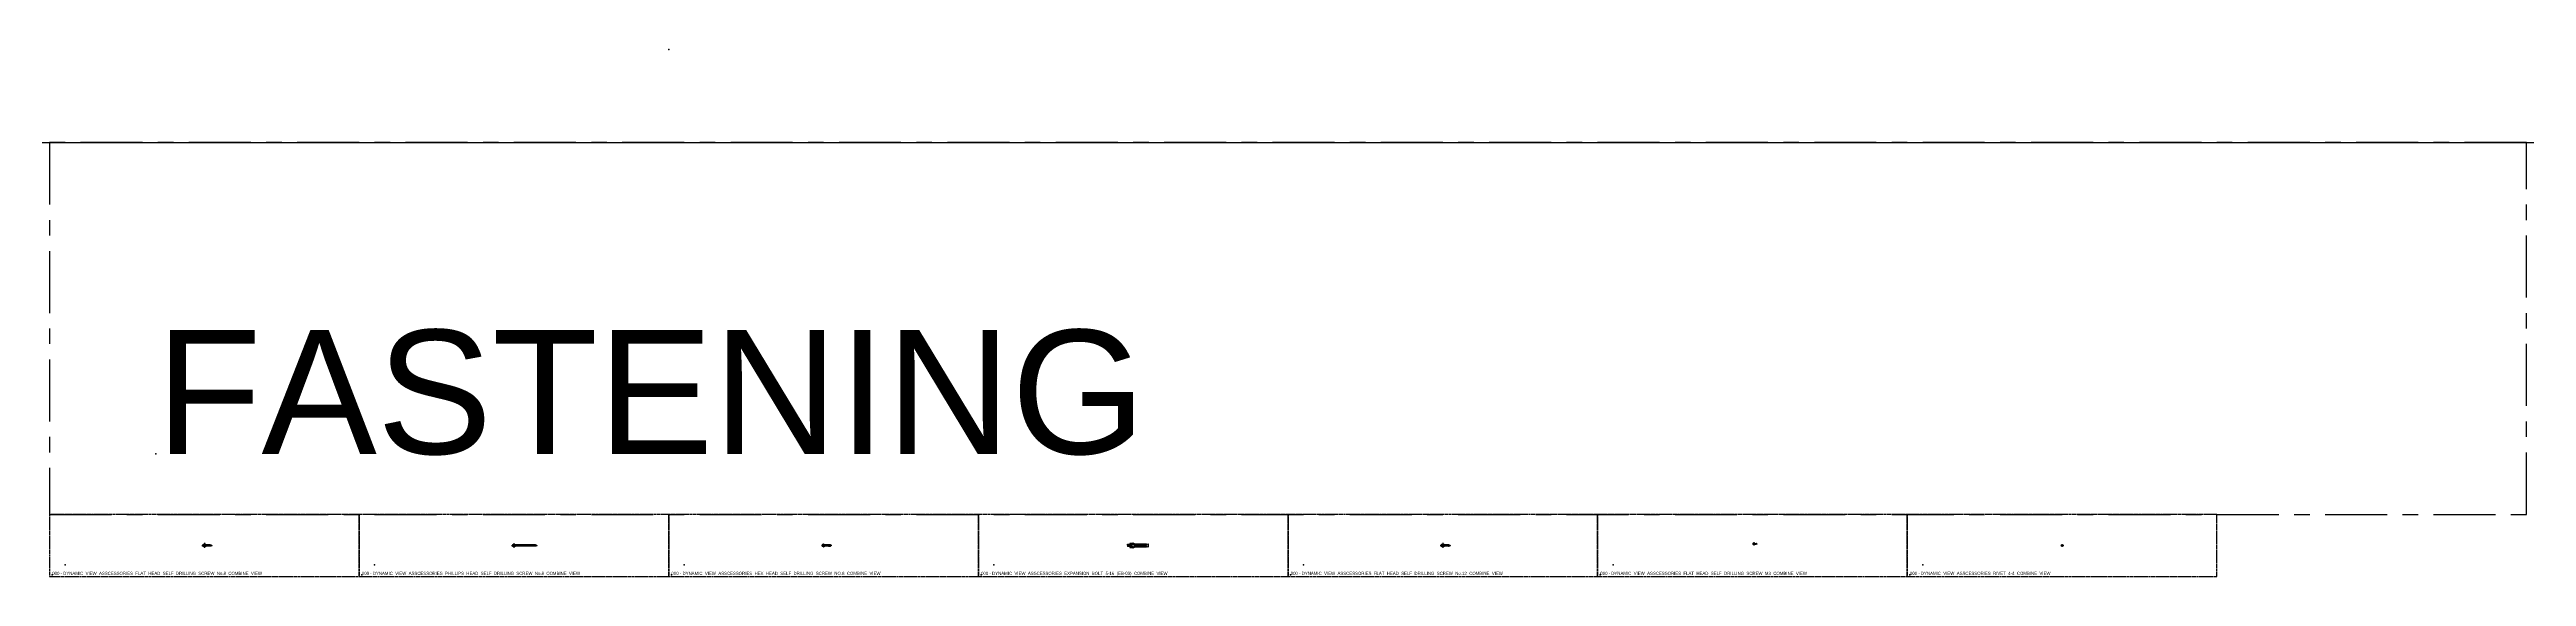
# Model space of a CAD drawing. Header units: millimetres. Extents: x -244126 to 368105, y -173968 to 259060.
# Drawn here: x 158884 to 166884, y -37558 to -35858 of the extents above; entities that cross this region are included whole.
import ezdxf

# ---------------------------------------------------------------- set-up
doc = ezdxf.new("R2010")
doc.units = ezdxf.units.MM
doc.header["$MEASUREMENT"] = 0
doc.linetypes.add('005_GG_TA_LINE', pattern=[13.75, 5, -1.25, 1.25, -1.25, 5])
doc.linetypes.add('HIDDEN', pattern=[9.525, 6.35, -3.175])
for name, color, linetype in [('000 - H A T C H', 8, 'Continuous'), ('000 - H I D D E N', 7, 'Continuous'), ('000 - L I N E 0.1', 1, 'Continuous'), ('000 - WIPEOUT', 250, 'Continuous'), ('001 - ASCESSORIES', 1, 'Continuous'), ('A04_TUBE SERIES', 7, 'Continuous')]:
    doc.layers.add(name, color=color, linetype=linetype)
doc.styles.add('Cetury Gothic', font='GOTHIC.TTF')
doc.styles.get("Standard").update_dxf_attribs({"font": 'arial.ttf'})

# ---------------------------------------------------------------- blocks, each defined once
blk = doc.blocks.new('000 - DYNAMIC_VIEW_ASSCESSORIES_PHILLIPS_HEAD_SELF_DRILLING_SCREW_No.8x25mm._SIDE_VIEW')
at = {"layer": '000 - H A T C H', "linetype": 'ByBlock'}
h = blk.add_hatch(color=250, dxfattribs=at)
h.dxf.hatch_style = 1
edge = h.paths.add_edge_path()
edge.add_arc((3, 1.6), 1.05, 384.13412, 422.45872)
edge.add_arc((2.8, 2.5), 0.657, 308.65964, 358.8819, ccw=False)
edge.add_line((3.2, 2), (2, 2))
edge.add_arc((1, 1.6), 1.05, 384.13412, 422.45872)
edge.add_arc((0.8, 2.5), 0.657, 315.60915, 358.8819, ccw=False)
edge.add_line((1.3, 2.1), (0, 2.5))
edge.add_line((0, 2.5), (0, 4.5))
edge.add_line((0, 4.5), (-0.5, 4.5))
edge.add_arc((7.3, 0), 9.04, 150.13717, 176.01193)
edge.add_line((-1.7, 0.6), (-1, 0.6))
edge.add_line((-1, 0.6), (-1, -0.6))
edge.add_line((-1, -0.6), (-1.7, -0.6))
edge.add_arc((7.3, 0), 9.04, 183.57959, 209.86283)
edge.add_line((-0.5, -4.5), (0, -4.5))
edge.add_line((0, -4.5), (0, -2.5))
edge.add_line((0, -2.5), (1.8, -2))
edge.add_line((1.8, -2), (2.1, -2))
edge.add_arc((1.7, -2.9), 0.966, 382.47759, 424.11526, ccw=False)
edge.add_arc((2, -1.9), 0.847, 314.55603, 352.98551)
edge.add_line((2.9, -2), (4.1, -2))
edge.add_arc((3.7, -2.9), 0.966, 382.47759, 424.11526, ccw=False)
edge.add_arc((4, -1.9), 0.847, 314.55603, 352.98551)
edge.add_line((4.9, -2), (6.1, -2))
edge.add_arc((5.7, -2.9), 0.966, 382.47759, 424.11526, ccw=False)
edge.add_arc((6, -1.9), 0.847, 314.55603, 352.98551)
edge.add_line((6.9, -2), (8.1, -2))
edge.add_arc((7.7, -2.9), 0.966, 382.47759, 424.11526, ccw=False)
edge.add_arc((8, -1.9), 0.847, 314.55603, 352.98551)
edge.add_line((8.9, -2), (10.1, -2))
edge.add_arc((9.7, -2.9), 0.966, 382.47759, 424.11526, ccw=False)
edge.add_arc((10, -1.9), 0.847, 314.55603, 352.98551)
edge.add_line((10.9, -2), (12.1, -2))
edge.add_arc((11.7, -2.9), 0.966, 382.47759, 424.11526, ccw=False)
edge.add_arc((12, -1.9), 0.847, 314.55603, 352.98551)
edge.add_line((12.9, -2), (14.1, -2))
edge.add_arc((13.7, -2.9), 0.966, 382.47759, 424.11526, ccw=False)
edge.add_arc((14, -1.9), 0.847, 314.55603, 352.98551)
edge.add_line((14.9, -2), (16.1, -2))
edge.add_arc((15.7, -2.9), 0.966, 382.47759, 424.11526, ccw=False)
edge.add_arc((16, -1.9), 0.847, 314.55603, 352.98551)
edge.add_line((16.9, -2), (17.6, -2))
edge.add_line((17.6, -2), (18.1, -1.8))
edge.add_arc((17.7, -2.7), 0.966, 382.47759, 424.11526, ccw=False)
edge.add_arc((18, -1.7), 0.847, 314.55603, 352.98551)
edge.add_line((18.8, -1.8), (18.7, -1.6))
edge.add_line((18.7, -1.6), (19.9, -1.1))
edge.add_arc((19.5, -2), 0.966, 382.47759, 424.11526, ccw=False)
edge.add_arc((19.8, -1), 0.847, 314.55603, 352.98551)
edge.add_line((20.7, -1.1), (20.6, -0.9))
edge.add_line((20.6, -0.9), (23, 0))
edge.add_line((23, 0), (20.2, 1.1))
edge.add_line((20.2, 1.1), (20.1, 1.3))
edge.add_arc((19.2, 0.9), 1.05, 384.13412, 422.45872)
edge.add_arc((19, 1.9), 0.657, 308.65964, 358.8819, ccw=False)
edge.add_line((19.4, 1.3), (18, 1.9))
edge.add_line((18, 1.9), (18, 2))
edge.add_arc((17, 1.6), 1.05, 384.13412, 422.45872)
edge.add_arc((16.8, 2.5), 0.657, 308.65964, 358.8819, ccw=False)
edge.add_line((17.2, 2), (16, 2))
edge.add_arc((15, 1.6), 1.05, 384.13412, 422.45872)
edge.add_arc((14.8, 2.5), 0.657, 308.65964, 358.8819, ccw=False)
edge.add_line((15.2, 2), (14, 2))
edge.add_arc((13, 1.6), 1.05, 384.13412, 422.45872)
edge.add_arc((12.8, 2.5), 0.657, 308.65964, 358.8819, ccw=False)
edge.add_line((13.2, 2), (12, 2))
edge.add_arc((11, 1.6), 1.05, 384.13412, 422.45872)
edge.add_arc((10.8, 2.5), 0.657, 308.65964, 358.8819, ccw=False)
edge.add_line((11.2, 2), (10, 2))
edge.add_arc((9, 1.6), 1.05, 384.13412, 422.45872)
edge.add_arc((8.8, 2.5), 0.657, 308.65964, 358.8819, ccw=False)
edge.add_line((9.2, 2), (8, 2))
edge.add_arc((7, 1.6), 1.05, 384.13412, 422.45872)
edge.add_arc((6.8, 2.5), 0.657, 308.65964, 358.8819, ccw=False)
edge.add_line((7.2, 2), (6, 2))
edge.add_arc((5, 1.6), 1.05, 384.13412, 422.45872)
edge.add_arc((4.8, 2.5), 0.657, 308.65964, 358.8819, ccw=False)
edge.add_line((5.2, 2), (4, 2))
at = {"layer": '001 - ASCESSORIES', "color": 0, "linetype": 'ByBlock'}
for p, q in [((-1, 0.6), (-1.7, 0.6)), ((-1, -0.6), (-1, 0.6)), ((0, 4.5), (-0.5, 4.5)), ((-0.5, 4.5), (-0.5, -4.5)), ((0, 4.5), (0, -4.5)), ((1.3, 2.1), (0, 2.5)), ((2.6, -2.5), (1.5, 2.5)), ((3.2, 2), (2, 2)), ((4.6, -2.5), (3.5, 2.5)), ((5.2, 2), (4, 2)), ((6.6, -2.5), (5.5, 2.5)), ((7.2, 2), (6, 2)), ((8.6, -2.5), (7.5, 2.5)), ((9.2, 2), (8, 2)), ((10.6, -2.5), (9.5, 2.5)), ((11.2, 2), (10, 2)), ((12.6, -2.5), (11.5, 2.5)), ((13.2, 2), (12, 2)), ((14.6, -2.5), (13.5, 2.5)), ((15.2, 2), (14, 2)), ((16.6, -2.5), (15.5, 2.5)), ((17.2, 2), (16, 2)), ((18.5, -2.3), (17.5, 2.5)), ((18, 1.9), (19.4, 1.3)), ((20.4, -1.6), (19.6, 1.8)), ((20.2, 1.1), (23, 0)), ((-1.7, -0.6), (-1, -0.6)), ((0, 0), (-0.5, 0)), ((0, -4.5), (-0.5, -4.5)), ((0, -2.5), (1.8, -2)), ((2.1, -2), (1.8, -2)), ((4.1, -2), (2.9, -2)), ((6.1, -2), (4.9, -2)), ((8.1, -2), (6.9, -2)), ((10.1, -2), (8.9, -2)), ((12.1, -2), (10.9, -2)), ((14.1, -2), (12.9, -2)), ((16.1, -2), (14.9, -2)), ((17.6, -2), (16.9, -2)), ((17.6, -2), (18.1, -1.8)), ((18.7, -1.6), (19.9, -1.1)), ((20.6, -0.9), (23, 0))]:
    blk.add_line(p, q, dxfattribs=at)
at = {"layer": '001 - ASCESSORIES', "color": 250, "linetype": 'ByBlock'}
blk.add_line((54.2, 0), (-3.8, 0), dxfattribs=at)
at = {"layer": '001 - ASCESSORIES', "color": 0, "linetype": 'ByBlock'}
for points in [[(2.1, -2), (1.2, 2, 0.222712), (1.5, 2.5, -0.168799), (2, 2), (2.9, -2, -0.16927), (2.6, -2.5, 0.183704)], [(4.1, -2), (3.2, 2, 0.222712), (3.5, 2.5, -0.168799), (4, 2), (4.9, -2, -0.16927), (4.6, -2.5, 0.183704)], [(6.1, -2), (5.2, 2, 0.222712), (5.5, 2.5, -0.168799), (6, 2), (6.9, -2, -0.16927), (6.6, -2.5, 0.183704)], [(8.1, -2), (7.2, 2, 0.222712), (7.5, 2.5, -0.168799), (8, 2), (8.9, -2, -0.16927), (8.6, -2.5, 0.183704)], [(10.1, -2), (9.2, 2, 0.222712), (9.5, 2.5, -0.168799), (10, 2), (10.9, -2, -0.16927), (10.6, -2.5, 0.183704)], [(12.1, -2), (11.2, 2, 0.222712), (11.5, 2.5, -0.168799), (12, 2), (12.9, -2, -0.16927), (12.6, -2.5, 0.183704)], [(14.1, -2), (13.2, 2, 0.222712), (13.5, 2.5, -0.168799), (14, 2), (14.9, -2, -0.16927), (14.6, -2.5, 0.183704)], [(16.1, -2), (15.2, 2, 0.222712), (15.5, 2.5, -0.168799), (16, 2), (16.9, -2, -0.16927), (16.6, -2.5, 0.183704)], [(18.1, -1.8), (17.2, 2, 0.222712), (17.5, 2.5, -0.168799), (18, 2), (18.8, -1.8, -0.16927), (18.5, -2.3, 0.183704)], [(19.9, -1.1), (19.4, 1.3, 0.222712), (19.6, 1.8, -0.168799), (20.1, 1.3), (20.7, -1.1, -0.16927), (20.4, -1.6, 0.183704)]]:
    blk.add_lwpolyline(points, format="xyb", close=True, dxfattribs=at)
for start, end in [(150.13717, 176.01193), (183.57959, 209.86283)]:
    blk.add_arc((7.3, 0), 9.04, start, end, dxfattribs=at)
at = {"layer": '001 - ASCESSORIES', "color": 0, "linetype": 'ByBlock', "insert": (13, -0.4), "char_height": 1, "width": 59.684, "attachment_point": 2, "rotation": 90, "style": 'Cetury Gothic'}
blk.add_mtext('\\A1;{\\H1.68x;\\C150;1\\H0.59542x; }', dxfattribs=at)
blk = doc.blocks.new('000 - DYNAMIC_VIEW_ASSCESSORIES_PHILLIPS_HEAD_SELF_DRILLING_SCREW_No.8x50mm._SIDE_VIEW')
at = {"layer": '000 - H A T C H'}
h = blk.add_hatch(color=250, dxfattribs=at)
h.dxf.hatch_style = 1
edge = h.paths.add_edge_path()
edge.add_arc((7, 1.6), 1.05, 384.13412, 422.45872)
edge.add_arc((6.8, 2.5), 0.657, 308.65964, 358.8819, ccw=False)
edge.add_line((7.2, 2), (6, 2))
edge.add_arc((5, 1.6), 1.05, 384.13412, 422.45872)
edge.add_arc((4.8, 2.5), 0.657, 308.65964, 358.8819, ccw=False)
edge.add_line((5.2, 2), (4, 2))
edge.add_arc((3, 1.6), 1.05, 384.13412, 422.45872)
edge.add_arc((2.8, 2.5), 0.657, 308.65964, 358.8819, ccw=False)
edge.add_line((3.2, 2), (2, 2))
edge.add_arc((1, 1.6), 1.05, 384.13412, 422.45872)
edge.add_arc((0.8, 2.5), 0.657, 315.60915, 358.8819, ccw=False)
edge.add_line((1.3, 2.1), (0, 2.5))
edge.add_line((0, 2.5), (0, 4.5))
edge.add_line((0, 4.5), (-0.5, 4.5))
edge.add_arc((7.3, 0), 9.04, 150.13717, 176.01193)
edge.add_line((-1.7, 0.6), (-1, 0.6))
edge.add_line((-1, 0.6), (-1, -0.6))
edge.add_line((-1, -0.6), (-1.7, -0.6))
edge.add_arc((7.3, 0), 9.04, 183.57959, 209.86283)
edge.add_line((-0.5, -4.5), (0, -4.5))
edge.add_line((0, -4.5), (0, -2.5))
edge.add_line((0, -2.5), (1.8, -2))
edge.add_line((1.8, -2), (2.1, -2))
edge.add_arc((1.7, -2.9), 0.966, 382.47759, 424.11526, ccw=False)
edge.add_arc((2, -1.9), 0.847, 314.55603, 352.98551)
edge.add_line((2.9, -2), (4.1, -2))
edge.add_arc((3.7, -2.9), 0.966, 382.47759, 424.11526, ccw=False)
edge.add_arc((4, -1.9), 0.847, 314.55603, 352.98551)
edge.add_line((4.9, -2), (6.1, -2))
edge.add_arc((5.7, -2.9), 0.966, 382.47759, 424.11526, ccw=False)
edge.add_arc((6, -1.9), 0.847, 314.55603, 352.98551)
edge.add_line((6.9, -2), (8.1, -2))
edge.add_arc((7.7, -2.9), 0.966, 382.47759, 424.11526, ccw=False)
edge.add_arc((8, -1.9), 0.847, 314.55603, 352.98551)
edge.add_line((8.9, -2), (10.1, -2))
edge.add_arc((9.7, -2.9), 0.966, 382.47759, 424.11526, ccw=False)
edge.add_arc((10, -1.9), 0.847, 314.55603, 352.98551)
edge.add_line((10.9, -2), (12.1, -2))
edge.add_arc((11.7, -2.9), 0.966, 382.47759, 424.11526, ccw=False)
edge.add_arc((12, -1.9), 0.847, 314.55603, 352.98551)
edge.add_line((12.9, -2), (14.1, -2))
edge.add_arc((13.7, -2.9), 0.966, 382.47759, 424.11526, ccw=False)
edge.add_arc((14, -1.9), 0.847, 314.55603, 352.98551)
edge.add_line((14.9, -2), (16.1, -2))
edge.add_arc((15.7, -2.9), 0.966, 382.47759, 424.11526, ccw=False)
edge.add_arc((16, -1.9), 0.847, 314.55603, 352.98551)
edge.add_line((16.9, -2), (18.1, -2))
edge.add_arc((17.7, -2.9), 0.966, 382.47759, 424.11526, ccw=False)
edge.add_arc((18, -1.9), 0.847, 314.55603, 352.98551)
edge.add_line((18.9, -2), (20.1, -2))
edge.add_arc((19.7, -2.9), 0.966, 382.47759, 424.11526, ccw=False)
edge.add_arc((20, -1.9), 0.847, 314.55603, 352.98551)
edge.add_line((20.9, -2), (22.1, -2))
edge.add_arc((21.7, -2.9), 0.966, 382.47759, 424.11526, ccw=False)
edge.add_arc((22, -1.9), 0.847, 314.55603, 352.98551)
edge.add_line((22.9, -2), (24.1, -2))
edge.add_arc((23.7, -2.9), 0.966, 382.47759, 424.11526, ccw=False)
edge.add_arc((24, -1.9), 0.847, 314.55603, 352.98551)
edge.add_line((24.9, -2), (26.1, -2))
edge.add_arc((25.7, -2.9), 0.966, 382.47759, 424.11526, ccw=False)
edge.add_arc((26, -1.9), 0.847, 314.55603, 352.98551)
edge.add_line((26.9, -2), (28.1, -2))
edge.add_arc((27.7, -2.9), 0.966, 382.47759, 424.11526, ccw=False)
edge.add_arc((28, -1.9), 0.847, 314.55603, 352.98551)
edge.add_line((28.9, -2), (30.1, -2))
edge.add_arc((29.7, -2.9), 0.966, 382.47759, 424.11526, ccw=False)
edge.add_arc((30, -1.9), 0.847, 314.55603, 352.98551)
edge.add_line((30.9, -2), (32.1, -2))
edge.add_arc((31.7, -2.9), 0.966, 382.47759, 424.11526, ccw=False)
edge.add_arc((32, -1.9), 0.847, 314.55603, 352.98551)
edge.add_line((32.9, -2), (34.1, -2))
edge.add_arc((33.7, -2.9), 0.966, 382.47759, 424.11526, ccw=False)
edge.add_arc((34, -1.9), 0.847, 314.55603, 352.98551)
edge.add_line((34.9, -2), (36.1, -2))
edge.add_arc((35.7, -2.9), 0.966, 382.47759, 424.11526, ccw=False)
edge.add_arc((36, -1.9), 0.847, 314.55603, 352.98551)
edge.add_line((36.9, -2), (38.1, -2))
edge.add_arc((37.7, -2.9), 0.966, 382.47759, 424.11526, ccw=False)
edge.add_arc((38, -1.9), 0.847, 314.55603, 352.98551)
edge.add_line((38.9, -2), (40.1, -2))
edge.add_arc((39.7, -2.9), 0.966, 382.47759, 424.11526, ccw=False)
edge.add_arc((40, -1.9), 0.847, 314.55603, 352.98551)
edge.add_line((40.9, -2), (42.1, -2))
edge.add_arc((41.7, -2.9), 0.966, 382.47759, 424.11526, ccw=False)
edge.add_arc((42, -1.9), 0.847, 314.55603, 352.98551)
edge.add_line((42.9, -2), (44.1, -2))
edge.add_arc((43.7, -2.9), 0.966, 382.47759, 424.11526, ccw=False)
edge.add_arc((44, -1.9), 0.847, 314.55603, 352.98551)
edge.add_line((44.9, -2), (44.8, -1.9))
edge.add_line((44.8, -1.9), (46, -1.5))
edge.add_line((46, -1.5), (46, -1.5))
edge.add_arc((45.6, -2.4), 0.966, 382.47759, 424.11526, ccw=False)
edge.add_arc((45.9, -1.4), 0.847, 314.55603, 352.98551)
edge.add_line((46.7, -1.5), (46.7, -1.2))
edge.add_line((46.7, -1.2), (50, 0))
edge.add_line((50, 0), (46.1, 1.5))
edge.add_line((46.1, 1.5), (46, 1.8))
edge.add_arc((45.1, 1.3), 1.05, 384.13412, 422.45872)
edge.add_arc((44.9, 2.3), 0.657, 308.65964, 358.8819, ccw=False)
edge.add_line((45.3, 1.8), (44.6, 2))
edge.add_line((44.6, 2), (44, 2))
edge.add_arc((43, 1.6), 1.05, 384.13412, 422.45872)
edge.add_arc((42.8, 2.5), 0.657, 308.65964, 358.8819, ccw=False)
edge.add_line((43.2, 2), (42, 2))
edge.add_arc((41, 1.6), 1.05, 384.13412, 422.45872)
edge.add_arc((40.8, 2.5), 0.657, 308.65964, 358.8819, ccw=False)
edge.add_line((41.2, 2), (40, 2))
edge.add_arc((39, 1.6), 1.05, 384.13412, 422.45872)
edge.add_arc((38.8, 2.5), 0.657, 308.65964, 358.8819, ccw=False)
edge.add_line((39.2, 2), (38, 2))
edge.add_arc((37, 1.6), 1.05, 384.13412, 422.45872)
edge.add_arc((36.8, 2.5), 0.657, 308.65964, 358.8819, ccw=False)
edge.add_line((37.2, 2), (36, 2))
edge.add_arc((35, 1.6), 1.05, 384.13412, 422.45872)
edge.add_arc((34.8, 2.5), 0.657, 308.65964, 358.8819, ccw=False)
edge.add_line((35.2, 2), (34, 2))
edge.add_arc((33, 1.6), 1.05, 384.13412, 422.45872)
edge.add_arc((32.8, 2.5), 0.657, 308.65964, 358.8819, ccw=False)
edge.add_line((33.2, 2), (32, 2))
edge.add_arc((31, 1.6), 1.05, 384.13412, 422.45872)
edge.add_arc((30.8, 2.5), 0.657, 308.65964, 358.8819, ccw=False)
edge.add_line((31.2, 2), (30, 2))
edge.add_arc((29, 1.6), 1.05, 384.13412, 422.45872)
edge.add_arc((28.8, 2.5), 0.657, 308.65964, 358.8819, ccw=False)
edge.add_line((29.2, 2), (28, 2))
edge.add_arc((27, 1.6), 1.05, 384.13412, 422.45872)
edge.add_arc((26.8, 2.5), 0.657, 308.65964, 358.8819, ccw=False)
edge.add_line((27.2, 2), (26, 2))
edge.add_arc((25, 1.6), 1.05, 384.13412, 422.45872)
edge.add_arc((24.8, 2.5), 0.657, 308.65964, 358.8819, ccw=False)
edge.add_line((25.2, 2), (24, 2))
edge.add_arc((23, 1.6), 1.05, 384.13412, 422.45872)
edge.add_arc((22.8, 2.5), 0.657, 308.65964, 358.8819, ccw=False)
edge.add_line((23.2, 2), (22, 2))
edge.add_arc((21, 1.6), 1.05, 384.13412, 422.45872)
edge.add_arc((20.8, 2.5), 0.657, 308.65964, 358.8819, ccw=False)
edge.add_line((21.2, 2), (20, 2))
edge.add_arc((19, 1.6), 1.05, 384.13412, 422.45872)
edge.add_arc((18.8, 2.5), 0.657, 308.65964, 358.8819, ccw=False)
edge.add_line((19.2, 2), (18, 2))
edge.add_arc((17, 1.6), 1.05, 384.13412, 422.45872)
edge.add_arc((16.8, 2.5), 0.657, 308.65964, 358.8819, ccw=False)
edge.add_line((17.2, 2), (16, 2))
edge.add_arc((15, 1.6), 1.05, 384.13412, 422.45872)
edge.add_arc((14.8, 2.5), 0.657, 308.65964, 358.8819, ccw=False)
edge.add_line((15.2, 2), (14, 2))
edge.add_arc((13, 1.6), 1.05, 384.13412, 422.45872)
edge.add_arc((12.8, 2.5), 0.657, 308.65964, 358.8819, ccw=False)
edge.add_line((13.2, 2), (12, 2))
edge.add_arc((11, 1.6), 1.05, 384.13412, 422.45872)
edge.add_arc((10.8, 2.5), 0.657, 308.65964, 358.8819, ccw=False)
edge.add_line((11.2, 2), (10, 2))
edge.add_arc((9, 1.6), 1.05, 384.13412, 422.45872)
edge.add_arc((8.8, 2.5), 0.657, 308.65964, 358.8819, ccw=False)
edge.add_line((9.2, 2), (8, 2))
at = {"layer": '001 - ASCESSORIES', "color": 0}
for p, q in [((-1, 0.6), (-1.7, 0.6)), ((-1, -0.6), (-1, 0.6)), ((0, 4.5), (-0.5, 4.5)), ((-0.5, 4.5), (-0.5, -4.5)), ((0, 0), (-0.5, 0)), ((0, 4.5), (0, -4.5)), ((1.3, 2.1), (0, 2.5)), ((2.6, -2.5), (1.5, 2.5)), ((3.2, 2), (2, 2)), ((4.6, -2.5), (3.5, 2.5)), ((5.2, 2), (4, 2)), ((6.6, -2.5), (5.5, 2.5)), ((7.2, 2), (6, 2)), ((8.6, -2.5), (7.5, 2.5)), ((9.2, 2), (8, 2)), ((10.6, -2.5), (9.5, 2.5)), ((11.2, 2), (10, 2)), ((12.6, -2.5), (11.5, 2.5)), ((13.2, 2), (12, 2)), ((14.6, -2.5), (13.5, 2.5)), ((15.2, 2), (14, 2)), ((16.6, -2.5), (15.5, 2.5)), ((17.2, 2), (16, 2)), ((18.6, -2.5), (17.5, 2.5)), ((19.2, 2), (18, 2)), ((20.6, -2.5), (19.5, 2.5)), ((21.2, 2), (20, 2)), ((22.6, -2.5), (21.5, 2.5)), ((23.2, 2), (22, 2)), ((24.6, -2.5), (23.5, 2.5)), ((25.2, 2), (24, 2)), ((26.6, -2.5), (25.5, 2.5)), ((27.2, 2), (26, 2)), ((28.6, -2.5), (27.5, 2.5)), ((29.2, 2), (28, 2)), ((30.6, -2.5), (29.5, 2.5)), ((31.2, 2), (30, 2)), ((32.6, -2.5), (31.5, 2.5)), ((33.2, 2), (32, 2)), ((34.6, -2.5), (33.5, 2.5)), ((35.2, 2), (34, 2)), ((36.6, -2.5), (35.5, 2.5)), ((37.2, 2), (36, 2)), ((38.6, -2.5), (37.5, 2.5)), ((39.2, 2), (38, 2)), ((40.6, -2.5), (39.5, 2.5)), ((41.2, 2), (40, 2)), ((42.6, -2.5), (41.5, 2.5)), ((43.2, 2), (42, 2)), ((44.6, -2.5), (43.5, 2.5)), ((44.6, 2), (44, 2)), ((44.6, 2), (45.3, 1.8)), ((46.5, -2), (45.5, 2.3)), ((46.1, 1.5), (50, 0)), ((-1.7, -0.6), (-1, -0.6)), ((0, -4.5), (-0.5, -4.5)), ((0, -2.5), (1.8, -2)), ((2.1, -2), (1.8, -2)), ((4.1, -2), (2.9, -2)), ((6.1, -2), (4.9, -2)), ((8.1, -2), (6.9, -2)), ((10.1, -2), (8.9, -2)), ((12.1, -2), (10.9, -2)), ((14.1, -2), (12.9, -2)), ((16.1, -2), (14.9, -2)), ((18.1, -2), (16.9, -2)), ((20.1, -2), (18.9, -2)), ((22.1, -2), (20.9, -2)), ((24.1, -2), (22.9, -2)), ((26.1, -2), (24.9, -2)), ((28.1, -2), (26.9, -2)), ((30.1, -2), (28.9, -2)), ((32.1, -2), (30.9, -2)), ((34.1, -2), (32.9, -2)), ((36.1, -2), (34.9, -2)), ((38.1, -2), (36.9, -2)), ((40.1, -2), (38.9, -2)), ((42.1, -2), (40.9, -2)), ((44.1, -2), (42.9, -2)), ((44.8, -1.9), (46, -1.5)), ((46.7, -1.2), (50, 0))]:
    blk.add_line(p, q, dxfattribs=at)
for points in [[(2.1, -2), (1.2, 2, 0.222712), (1.5, 2.5, -0.168799), (2, 2), (2.9, -2, -0.16927), (2.6, -2.5, 0.183704)], [(4.1, -2), (3.2, 2, 0.222712), (3.5, 2.5, -0.168799), (4, 2), (4.9, -2, -0.16927), (4.6, -2.5, 0.183704)], [(6.1, -2), (5.2, 2, 0.222712), (5.5, 2.5, -0.168799), (6, 2), (6.9, -2, -0.16927), (6.6, -2.5, 0.183704)], [(8.1, -2), (7.2, 2, 0.222712), (7.5, 2.5, -0.168799), (8, 2), (8.9, -2, -0.16927), (8.6, -2.5, 0.183704)], [(10.1, -2), (9.2, 2, 0.222712), (9.5, 2.5, -0.168799), (10, 2), (10.9, -2, -0.16927), (10.6, -2.5, 0.183704)], [(12.1, -2), (11.2, 2, 0.222712), (11.5, 2.5, -0.168799), (12, 2), (12.9, -2, -0.16927), (12.6, -2.5, 0.183704)], [(14.1, -2), (13.2, 2, 0.222712), (13.5, 2.5, -0.168799), (14, 2), (14.9, -2, -0.16927), (14.6, -2.5, 0.183704)], [(16.1, -2), (15.2, 2, 0.222712), (15.5, 2.5, -0.168799), (16, 2), (16.9, -2, -0.16927), (16.6, -2.5, 0.183704)], [(18.1, -2), (17.2, 2, 0.222712), (17.5, 2.5, -0.168799), (18, 2), (18.9, -2, -0.16927), (18.6, -2.5, 0.183704)], [(20.1, -2), (19.2, 2, 0.222712), (19.5, 2.5, -0.168799), (20, 2), (20.9, -2, -0.16927), (20.6, -2.5, 0.183704)], [(22.1, -2), (21.2, 2, 0.222712), (21.5, 2.5, -0.168799), (22, 2), (22.9, -2, -0.16927), (22.6, -2.5, 0.183704)], [(24.1, -2), (23.2, 2, 0.222712), (23.5, 2.5, -0.168799), (24, 2), (24.9, -2, -0.16927), (24.6, -2.5, 0.183704)], [(26.1, -2), (25.2, 2, 0.222712), (25.5, 2.5, -0.168799), (26, 2), (26.9, -2, -0.16927), (26.6, -2.5, 0.183704)], [(28.1, -2), (27.2, 2, 0.222712), (27.5, 2.5, -0.168799), (28, 2), (28.9, -2, -0.16927), (28.6, -2.5, 0.183704)], [(30.1, -2), (29.2, 2, 0.222712), (29.5, 2.5, -0.168799), (30, 2), (30.9, -2, -0.16927), (30.6, -2.5, 0.183704)], [(32.1, -2), (31.2, 2, 0.222712), (31.5, 2.5, -0.168799), (32, 2), (32.9, -2, -0.16927), (32.6, -2.5, 0.183704)], [(34.1, -2), (33.2, 2, 0.222712), (33.5, 2.5, -0.168799), (34, 2), (34.9, -2, -0.16927), (34.6, -2.5, 0.183704)], [(36.1, -2), (35.2, 2, 0.222712), (35.5, 2.5, -0.168799), (36, 2), (36.9, -2, -0.16927), (36.6, -2.5, 0.183704)], [(38.1, -2), (37.2, 2, 0.222712), (37.5, 2.5, -0.168799), (38, 2), (38.9, -2, -0.16927), (38.6, -2.5, 0.183704)], [(40.1, -2), (39.2, 2, 0.222712), (39.5, 2.5, -0.168799), (40, 2), (40.9, -2, -0.16927), (40.6, -2.5, 0.183704)], [(42.1, -2), (41.2, 2, 0.222712), (41.5, 2.5, -0.168799), (42, 2), (42.9, -2, -0.16927), (42.6, -2.5, 0.183704)], [(44.1, -2), (43.2, 2, 0.222712), (43.5, 2.5, -0.168799), (44, 2), (44.9, -2, -0.16927), (44.6, -2.5, 0.183704)], [(46, -1.5), (45.3, 1.8, 0.222712), (45.5, 2.3, -0.168799), (46, 1.8), (46.7, -1.5, -0.16927), (46.5, -2, 0.183704)]]:
    blk.add_lwpolyline(points, format="xyb", close=True, dxfattribs=at)
for start, end in [(150.13717, 176.01193), (183.57959, 209.86283)]:
    blk.add_arc((7.3, 0), 9.04, start, end, dxfattribs=at)
at = {"layer": 'Defpoints', "color": 250, "linetype": 'HIDDEN', "ltscale": 0.001}
blk.add_line((54.2, 0), (-3.8, 0), dxfattribs=at)
at = {"layer": '001 - ASCESSORIES', "color": 0, "insert": (38.5, 0), "char_height": 1, "width": 59.684, "attachment_point": 2, "rotation": 90, "style": 'Cetury Gothic'}
blk.add_mtext('\\A1;{\\H1.68x;\\C150;2\\H0.59542x; }', dxfattribs=at)
blk = doc.blocks.new('000 - DYNAMIC_VIEW_ASSCESSORIES_PHILLIPS_HEAD_SELF_DRILLING_SCREW_No.8x75mm._SIDE_VIEW')
at = {"layer": '000 - H A T C H'}
h = blk.add_hatch(color=250, dxfattribs=at)
h.dxf.hatch_style = 1
edge = h.paths.add_edge_path()
edge.add_arc((38, 1.6), 1.05, 384.13412, 422.45872, ccw=False)
edge.add_line((39, 2), (40.2, 2))
edge.add_arc((39.8, 2.5), 0.657, 308.65964, 358.8819)
edge.add_arc((40, 1.6), 1.05, 384.13412, 422.45872, ccw=False)
edge.add_line((41, 2), (42.2, 2))
edge.add_arc((41.8, 2.5), 0.657, 308.65964, 358.8819)
edge.add_arc((42, 1.6), 1.05, 384.13412, 422.45872, ccw=False)
edge.add_line((43, 2), (44.2, 2))
edge.add_arc((43.8, 2.5), 0.657, 308.65964, 358.8819)
edge.add_arc((44, 1.6), 1.05, 384.13412, 422.45872, ccw=False)
edge.add_line((45, 2), (46.2, 2))
edge.add_arc((45.8, 2.5), 0.657, 308.65964, 358.8819)
edge.add_arc((46, 1.6), 1.05, 384.13412, 422.45872, ccw=False)
edge.add_line((47, 2), (48.2, 2))
edge.add_arc((47.8, 2.5), 0.657, 308.65964, 358.8819)
edge.add_arc((48, 1.6), 1.05, 384.13412, 422.45872, ccw=False)
edge.add_line((49, 2), (50.2, 2))
edge.add_arc((49.8, 2.5), 0.657, 308.65964, 358.8819)
edge.add_arc((50, 1.6), 1.05, 384.13412, 422.45872, ccw=False)
edge.add_line((51, 2), (52.2, 2))
edge.add_arc((51.8, 2.5), 0.657, 308.65964, 358.8819)
edge.add_arc((52, 1.6), 1.05, 384.13412, 422.45872, ccw=False)
edge.add_line((53, 2), (54.2, 2))
edge.add_arc((53.8, 2.5), 0.657, 308.65964, 358.8819)
edge.add_arc((54, 1.6), 1.05, 384.13412, 422.45872, ccw=False)
edge.add_line((55, 2), (56.2, 2))
edge.add_arc((55.8, 2.5), 0.657, 308.65964, 358.8819)
edge.add_arc((56, 1.6), 1.05, 384.13412, 422.45872, ccw=False)
edge.add_line((57, 2), (58.2, 2))
edge.add_arc((57.8, 2.5), 0.657, 308.65964, 358.8819)
edge.add_arc((58, 1.6), 1.05, 384.13412, 422.45872, ccw=False)
edge.add_line((59, 2), (60.2, 2))
edge.add_arc((59.8, 2.5), 0.657, 308.65964, 358.8819)
edge.add_arc((60, 1.6), 1.05, 384.13412, 422.45872, ccw=False)
edge.add_line((61, 2), (62.2, 2))
edge.add_arc((61.8, 2.5), 0.657, 308.65964, 358.8819)
edge.add_arc((62, 1.6), 1.05, 384.13412, 422.45872, ccw=False)
edge.add_line((63, 2), (64.2, 2))
edge.add_arc((63.8, 2.5), 0.657, 308.65964, 358.8819)
edge.add_arc((64, 1.6), 1.05, 384.13412, 422.45872, ccw=False)
edge.add_line((65, 2), (66.2, 2))
edge.add_arc((65.8, 2.5), 0.657, 308.65964, 358.8819)
edge.add_arc((66, 1.6), 1.05, 384.13412, 422.45872, ccw=False)
edge.add_line((67, 2), (68.2, 2))
edge.add_arc((67.8, 2.5), 0.657, 308.65964, 358.8819)
edge.add_arc((68, 1.6), 1.05, 384.13412, 422.45872, ccw=False)
edge.add_line((69, 2), (69.6, 2))
edge.add_line((69.6, 2), (70.3, 1.8))
edge.add_arc((69.9, 2.3), 0.657, 308.65964, 358.8819)
edge.add_arc((70.1, 1.3), 1.05, 384.13412, 422.45872, ccw=False)
edge.add_line((71, 1.8), (71.1, 1.5))
edge.add_line((71.1, 1.5), (75, 0))
edge.add_line((75, 0), (71.7, -1.2))
edge.add_line((71.7, -1.2), (71.7, -1.5))
edge.add_arc((70.9, -1.4), 0.847, 314.55603, 352.98551, ccw=False)
edge.add_arc((70.6, -2.4), 0.966, 382.47759, 426.99668)
edge.add_line((71, -1.5), (69.8, -1.9))
edge.add_line((69.8, -1.9), (69.9, -2))
edge.add_arc((69, -1.9), 0.847, 314.55603, 352.98551, ccw=False)
edge.add_arc((68.7, -2.9), 0.966, 382.47759, 424.11526)
edge.add_line((69.1, -2), (67.9, -2))
edge.add_arc((67, -1.9), 0.847, 314.55603, 352.98551, ccw=False)
edge.add_arc((66.7, -2.9), 0.966, 382.47759, 424.11526)
edge.add_line((67.1, -2), (65.9, -2))
edge.add_arc((65, -1.9), 0.847, 314.55603, 352.98551, ccw=False)
edge.add_arc((64.7, -2.9), 0.966, 382.47759, 424.11526)
edge.add_line((65.1, -2), (63.9, -2))
edge.add_arc((63, -1.9), 0.847, 314.55603, 352.98551, ccw=False)
edge.add_arc((62.7, -2.9), 0.966, 382.47759, 424.11526)
edge.add_line((63.1, -2), (61.9, -2))
edge.add_arc((61, -1.9), 0.847, 314.55603, 352.98551, ccw=False)
edge.add_arc((60.7, -2.9), 0.966, 382.47759, 424.11526)
edge.add_line((61.1, -2), (59.9, -2))
edge.add_arc((59, -1.9), 0.847, 314.55603, 352.98551, ccw=False)
edge.add_arc((58.7, -2.9), 0.966, 382.47759, 424.11526)
edge.add_line((59.1, -2), (57.9, -2))
edge.add_arc((57, -1.9), 0.847, 314.55603, 352.98551, ccw=False)
edge.add_arc((56.7, -2.9), 0.966, 382.47759, 424.11526)
edge.add_line((57.1, -2), (55.9, -2))
edge.add_arc((55, -1.9), 0.847, 314.55603, 352.98551, ccw=False)
edge.add_arc((54.7, -2.9), 0.966, 382.47759, 424.11526)
edge.add_line((55.1, -2), (53.9, -2))
edge.add_arc((53, -1.9), 0.847, 314.55603, 352.98551, ccw=False)
edge.add_arc((52.7, -2.9), 0.966, 382.47759, 424.11526)
edge.add_line((53.1, -2), (51.9, -2))
edge.add_arc((51, -1.9), 0.847, 314.55603, 352.98551, ccw=False)
edge.add_arc((50.7, -2.9), 0.966, 382.47759, 424.11526)
edge.add_line((51.1, -2), (49.9, -2))
edge.add_arc((49, -1.9), 0.847, 314.55603, 352.98551, ccw=False)
edge.add_arc((48.7, -2.9), 0.966, 382.47759, 424.11526)
edge.add_line((49.1, -2), (47.9, -2))
edge.add_arc((47, -1.9), 0.847, 314.55603, 352.98551, ccw=False)
edge.add_arc((46.7, -2.9), 0.966, 382.47759, 424.11526)
edge.add_line((47.1, -2), (45.9, -2))
edge.add_arc((45, -1.9), 0.847, 314.55603, 352.98551, ccw=False)
edge.add_arc((44.7, -2.9), 0.966, 382.47759, 424.11526)
edge.add_line((45.1, -2), (43.9, -2))
edge.add_arc((43, -1.9), 0.847, 314.55603, 352.98551, ccw=False)
edge.add_arc((42.7, -2.9), 0.966, 382.47759, 424.11526)
edge.add_line((43.1, -2), (41.9, -2))
edge.add_arc((41, -1.9), 0.847, 314.55603, 352.98551, ccw=False)
edge.add_arc((40.7, -2.9), 0.966, 382.47759, 424.11526)
edge.add_line((41.1, -2), (39.9, -2))
edge.add_arc((39, -1.9), 0.847, 314.55603, 352.98551, ccw=False)
edge.add_arc((38.7, -2.9), 0.966, 382.47759, 424.11526)
edge.add_line((39.1, -2), (37.9, -2))
edge.add_arc((37, -1.9), 0.847, 314.55603, 352.98551, ccw=False)
edge.add_arc((36.7, -2.9), 0.966, 382.47759, 424.11526)
edge.add_line((37.1, -2), (35.9, -2))
edge.add_arc((35, -1.9), 0.847, 314.55603, 352.98551, ccw=False)
edge.add_arc((34.7, -2.9), 0.966, 382.47759, 424.11526)
edge.add_line((35.1, -2), (33.9, -2))
edge.add_arc((33, -1.9), 0.847, 314.55603, 352.98551, ccw=False)
edge.add_arc((32.7, -2.9), 0.966, 382.47759, 424.11526)
edge.add_line((33.1, -2), (31.9, -2))
edge.add_arc((31, -1.9), 0.847, 314.55603, 352.98551, ccw=False)
edge.add_arc((30.7, -2.9), 0.966, 382.47759, 424.11526)
edge.add_line((31.1, -2), (29.9, -2))
edge.add_arc((29, -1.9), 0.847, 314.55603, 352.98551, ccw=False)
edge.add_arc((28.7, -2.9), 0.966, 382.47759, 424.11526)
edge.add_line((29.1, -2), (27.9, -2))
edge.add_arc((27, -1.9), 0.847, 314.55603, 352.98551, ccw=False)
edge.add_arc((26.7, -2.9), 0.966, 382.47759, 424.11526)
edge.add_line((27.1, -2), (25.9, -2))
edge.add_arc((25, -1.9), 0.847, 314.55603, 352.98551, ccw=False)
edge.add_arc((24.7, -2.9), 0.966, 382.47759, 424.11526)
edge.add_line((25.1, -2), (23.9, -2))
edge.add_arc((23, -1.9), 0.847, 314.55603, 352.98551, ccw=False)
edge.add_arc((22.7, -2.9), 0.966, 382.47759, 424.11526)
edge.add_line((23.1, -2), (21.9, -2))
edge.add_arc((21, -1.9), 0.847, 314.55603, 352.98551, ccw=False)
edge.add_arc((20.7, -2.9), 0.966, 382.47759, 424.11526)
edge.add_line((21.1, -2), (19.9, -2))
edge.add_arc((19, -1.9), 0.847, 314.55603, 352.98551, ccw=False)
edge.add_arc((18.7, -2.9), 0.966, 382.47759, 424.11526)
edge.add_line((19.1, -2), (17.9, -2))
edge.add_arc((17, -1.9), 0.847, 314.55603, 352.98551, ccw=False)
edge.add_arc((16.7, -2.9), 0.966, 382.47759, 424.11526)
edge.add_line((17.1, -2), (15.9, -2))
edge.add_arc((15, -1.9), 0.847, 314.55603, 352.98551, ccw=False)
edge.add_arc((14.7, -2.9), 0.966, 382.47759, 424.11526)
edge.add_line((15.1, -2), (13.9, -2))
edge.add_arc((13, -1.9), 0.847, 314.55603, 352.98551, ccw=False)
edge.add_arc((12.7, -2.9), 0.966, 382.47759, 424.11526)
edge.add_line((13.1, -2), (11.9, -2))
edge.add_arc((11, -1.9), 0.847, 314.55603, 352.98551, ccw=False)
edge.add_arc((10.7, -2.9), 0.966, 382.47759, 424.11526)
edge.add_line((11.1, -2), (9.9, -2))
edge.add_arc((9, -1.9), 0.847, 314.55603, 352.98551, ccw=False)
edge.add_arc((8.7, -2.9), 0.966, 382.47759, 424.11526)
edge.add_line((9.1, -2), (7.9, -2))
edge.add_arc((7, -1.9), 0.847, 314.55603, 352.98551, ccw=False)
edge.add_arc((6.7, -2.9), 0.966, 382.47759, 424.11526)
edge.add_line((7.1, -2), (5.9, -2))
edge.add_arc((5, -1.9), 0.847, 314.55603, 352.98551, ccw=False)
edge.add_arc((4.7, -2.9), 0.966, 382.47759, 424.11526)
edge.add_line((5.1, -2), (3.9, -2))
edge.add_arc((3, -1.9), 0.847, 314.55603, 352.98551, ccw=False)
edge.add_arc((2.7, -2.9), 0.966, 382.47759, 424.11526)
edge.add_line((3.1, -2), (1.8, -2))
edge.add_line((1.8, -2), (0, -2.5))
edge.add_line((0, -2.5), (0, -4.5))
edge.add_line((0, -4.5), (-0.5, -4.5))
edge.add_arc((7.3, 0), 9.04, 183.57959, 209.86283, ccw=False)
edge.add_line((-1.7, -0.6), (-1, -0.6))
edge.add_line((-1, -0.6), (-1, 0.6))
edge.add_line((-1, 0.6), (-1.7, 0.6))
edge.add_arc((7.3, 0), 9.04, 150.13717, 176.01193, ccw=False)
edge.add_line((-0.5, 4.5), (0, 4.5))
edge.add_line((0, 4.5), (0, 2.5))
edge.add_line((0, 2.5), (1.5, 2))
edge.add_line((1.5, 2), (2.2, 2))
edge.add_arc((1.8, 2.5), 0.657, 308.65964, 358.8819)
edge.add_arc((2, 1.6), 1.05, 384.13412, 422.45872, ccw=False)
edge.add_line((3, 2), (4.2, 2))
edge.add_arc((3.8, 2.5), 0.657, 308.65964, 358.8819)
edge.add_arc((4, 1.6), 1.05, 384.13412, 422.45872, ccw=False)
edge.add_line((5, 2), (6.2, 2))
edge.add_arc((5.8, 2.5), 0.657, 308.65964, 358.8819)
edge.add_arc((6, 1.6), 1.05, 384.13412, 422.45872, ccw=False)
edge.add_line((7, 2), (8.2, 2))
edge.add_arc((7.8, 2.5), 0.657, 308.65964, 358.8819)
edge.add_arc((8, 1.6), 1.05, 384.13412, 422.45872, ccw=False)
edge.add_line((9, 2), (10.2, 2))
edge.add_arc((9.8, 2.5), 0.657, 308.65964, 358.8819)
edge.add_arc((10, 1.6), 1.05, 384.13412, 422.45872, ccw=False)
edge.add_line((11, 2), (12.2, 2))
edge.add_arc((11.8, 2.5), 0.657, 308.65964, 358.8819)
edge.add_arc((12, 1.6), 1.05, 384.13412, 422.45872, ccw=False)
edge.add_line((13, 2), (14.2, 2))
edge.add_arc((13.8, 2.5), 0.657, 308.65964, 358.8819)
edge.add_arc((14, 1.6), 1.05, 384.13412, 422.45872, ccw=False)
edge.add_line((15, 2), (16.2, 2))
edge.add_arc((15.8, 2.5), 0.657, 308.65964, 358.8819)
edge.add_arc((16, 1.6), 1.05, 384.13412, 422.45872, ccw=False)
edge.add_line((17, 2), (18.2, 2))
edge.add_arc((17.8, 2.5), 0.657, 308.65964, 358.8819)
edge.add_arc((18, 1.6), 1.05, 384.13412, 422.45872, ccw=False)
edge.add_line((19, 2), (20.2, 2))
edge.add_arc((19.8, 2.5), 0.657, 308.65964, 358.8819)
edge.add_arc((20, 1.6), 1.05, 384.13412, 422.45872, ccw=False)
edge.add_line((21, 2), (22.2, 2))
edge.add_arc((21.8, 2.5), 0.657, 308.65964, 358.8819)
edge.add_arc((22, 1.6), 1.05, 384.13412, 422.45872, ccw=False)
edge.add_line((23, 2), (24.2, 2))
edge.add_arc((23.8, 2.5), 0.657, 308.65964, 358.8819)
edge.add_arc((24, 1.6), 1.05, 384.13412, 422.45872, ccw=False)
edge.add_line((25, 2), (26.2, 2))
edge.add_arc((25.8, 2.5), 0.657, 308.65964, 358.8819)
edge.add_arc((26, 1.6), 1.05, 384.13412, 422.45872, ccw=False)
edge.add_line((27, 2), (28.2, 2))
edge.add_arc((27.8, 2.5), 0.657, 308.65964, 358.8819)
edge.add_arc((28, 1.6), 1.05, 384.13412, 422.45872, ccw=False)
edge.add_line((29, 2), (30.2, 2))
edge.add_arc((29.8, 2.5), 0.657, 308.65964, 358.8819)
edge.add_arc((30, 1.6), 1.05, 384.13412, 422.45872, ccw=False)
edge.add_line((31, 2), (32.2, 2))
edge.add_arc((31.8, 2.5), 0.657, 308.65964, 358.8819)
edge.add_arc((32, 1.6), 1.05, 384.13412, 422.45872, ccw=False)
edge.add_line((33, 2), (34.2, 2))
edge.add_arc((33.8, 2.5), 0.657, 308.65964, 358.8819)
edge.add_arc((34, 1.6), 1.05, 384.13412, 422.45872, ccw=False)
edge.add_line((35, 2), (36.2, 2))
edge.add_arc((35.8, 2.5), 0.657, 308.65964, 358.8819)
edge.add_arc((36, 1.6), 1.05, 384.13412, 422.45872, ccw=False)
edge.add_line((37, 2), (38.2, 2))
edge.add_arc((37.8, 2.5), 0.657, 308.65964, 358.8819)
at = {"layer": '001 - ASCESSORIES', "color": 0}
for p, q in [((-1, 0.6), (-1.7, 0.6)), ((-1, -0.6), (-1, 0.6)), ((0, 4.5), (-0.5, 4.5)), ((-0.5, 4.5), (-0.5, -4.5)), ((0, 0), (-0.5, 0)), ((0, 4.5), (0, -4.5)), ((1.5, 2), (0, 2.5)), ((2.2, 2), (1.5, 2)), ((3.6, -2.5), (2.5, 2.5)), ((4.2, 2), (3, 2)), ((5.6, -2.5), (4.5, 2.5)), ((6.2, 2), (5, 2)), ((7.6, -2.5), (6.5, 2.5)), ((8.2, 2), (7, 2)), ((9.6, -2.5), (8.5, 2.5)), ((10.2, 2), (9, 2)), ((11.6, -2.5), (10.5, 2.5)), ((12.2, 2), (11, 2)), ((13.6, -2.5), (12.5, 2.5)), ((14.2, 2), (13, 2)), ((15.6, -2.5), (14.5, 2.5)), ((16.2, 2), (15, 2)), ((17.6, -2.5), (16.5, 2.5)), ((18.2, 2), (17, 2)), ((19.6, -2.5), (18.5, 2.5)), ((20.2, 2), (19, 2)), ((21.6, -2.5), (20.5, 2.5)), ((22.2, 2), (21, 2)), ((23.6, -2.5), (22.5, 2.5)), ((24.2, 2), (23, 2)), ((25.6, -2.5), (24.5, 2.5)), ((26.2, 2), (25, 2)), ((27.6, -2.5), (26.5, 2.5)), ((28.2, 2), (27, 2)), ((29.6, -2.5), (28.5, 2.5)), ((30.2, 2), (29, 2)), ((31.6, -2.5), (30.5, 2.5)), ((32.2, 2), (31, 2)), ((33.6, -2.5), (32.5, 2.5)), ((34.2, 2), (33, 2)), ((35.6, -2.5), (34.5, 2.5)), ((36.2, 2), (35, 2)), ((37.6, -2.5), (36.5, 2.5)), ((38.2, 2), (37, 2)), ((39.6, -2.5), (38.5, 2.5)), ((40.2, 2), (39, 2)), ((41.6, -2.5), (40.5, 2.5)), ((42.2, 2), (41, 2)), ((43.6, -2.5), (42.5, 2.5)), ((44.2, 2), (43, 2)), ((45.6, -2.5), (44.5, 2.5)), ((46.2, 2), (45, 2)), ((47.6, -2.5), (46.5, 2.5)), ((48.2, 2), (47, 2)), ((49.6, -2.5), (48.5, 2.5)), ((50.2, 2), (49, 2)), ((51.6, -2.5), (50.5, 2.5)), ((52.2, 2), (51, 2)), ((53.6, -2.5), (52.5, 2.5)), ((54.2, 2), (53, 2)), ((55.6, -2.5), (54.5, 2.5)), ((56.2, 2), (55, 2)), ((57.6, -2.5), (56.5, 2.5)), ((58.2, 2), (57, 2)), ((59.6, -2.5), (58.5, 2.5)), ((60.2, 2), (59, 2)), ((61.6, -2.5), (60.5, 2.5)), ((62.2, 2), (61, 2)), ((63.6, -2.5), (62.5, 2.5)), ((64.2, 2), (63, 2)), ((65.6, -2.5), (64.5, 2.5)), ((66.2, 2), (65, 2)), ((67.6, -2.5), (66.5, 2.5)), ((68.2, 2), (67, 2)), ((69.6, -2.5), (68.5, 2.5)), ((69.6, 2), (69, 2)), ((69.6, 2), (70.3, 1.8)), ((71.5, -2), (70.5, 2.3)), ((71.1, 1.5), (75, 0)), ((-1.7, -0.6), (-1, -0.6)), ((0, -4.5), (-0.5, -4.5)), ((0, -2.5), (1.8, -2)), ((3.1, -2), (1.8, -2)), ((5.1, -2), (3.9, -2)), ((7.1, -2), (5.9, -2)), ((9.1, -2), (7.9, -2)), ((11.1, -2), (9.9, -2)), ((13.1, -2), (11.9, -2)), ((15.1, -2), (13.9, -2)), ((17.1, -2), (15.9, -2)), ((19.1, -2), (17.9, -2)), ((21.1, -2), (19.9, -2)), ((23.1, -2), (21.9, -2)), ((25.1, -2), (23.9, -2)), ((27.1, -2), (25.9, -2)), ((29.1, -2), (27.9, -2)), ((31.1, -2), (29.9, -2)), ((33.1, -2), (31.9, -2)), ((35.1, -2), (33.9, -2)), ((37.1, -2), (35.9, -2)), ((39.1, -2), (37.9, -2)), ((41.1, -2), (39.9, -2)), ((43.1, -2), (41.9, -2)), ((45.1, -2), (43.9, -2)), ((47.1, -2), (45.9, -2)), ((49.1, -2), (47.9, -2)), ((51.1, -2), (49.9, -2)), ((53.1, -2), (51.9, -2)), ((55.1, -2), (53.9, -2)), ((57.1, -2), (55.9, -2)), ((59.1, -2), (57.9, -2)), ((61.1, -2), (59.9, -2)), ((63.1, -2), (61.9, -2)), ((65.1, -2), (63.9, -2)), ((67.1, -2), (65.9, -2)), ((69.1, -2), (67.9, -2)), ((69.8, -1.9), (71, -1.5)), ((71.7, -1.2), (75, 0))]:
    blk.add_line(p, q, dxfattribs=at)
for points in [[(3.1, -2), (2.2, 2, 0.222712), (2.5, 2.5, -0.168799), (3, 2), (3.9, -2, -0.16927), (3.6, -2.5, 0.183704)], [(5.1, -2), (4.2, 2, 0.222712), (4.5, 2.5, -0.168799), (5, 2), (5.9, -2, -0.16927), (5.6, -2.5, 0.183704)], [(7.1, -2), (6.2, 2, 0.222712), (6.5, 2.5, -0.168799), (7, 2), (7.9, -2, -0.16927), (7.6, -2.5, 0.183704)], [(9.1, -2), (8.2, 2, 0.222712), (8.5, 2.5, -0.168799), (9, 2), (9.9, -2, -0.16927), (9.6, -2.5, 0.183704)], [(11.1, -2), (10.2, 2, 0.222712), (10.5, 2.5, -0.168799), (11, 2), (11.9, -2, -0.16927), (11.6, -2.5, 0.183704)], [(13.1, -2), (12.2, 2, 0.222712), (12.5, 2.5, -0.168799), (13, 2), (13.9, -2, -0.16927), (13.6, -2.5, 0.183704)], [(15.1, -2), (14.2, 2, 0.222712), (14.5, 2.5, -0.168799), (15, 2), (15.9, -2, -0.16927), (15.6, -2.5, 0.183704)], [(17.1, -2), (16.2, 2, 0.222712), (16.5, 2.5, -0.168799), (17, 2), (17.9, -2, -0.16927), (17.6, -2.5, 0.183704)], [(19.1, -2), (18.2, 2, 0.222712), (18.5, 2.5, -0.168799), (19, 2), (19.9, -2, -0.16927), (19.6, -2.5, 0.183704)], [(21.1, -2), (20.2, 2, 0.222712), (20.5, 2.5, -0.168799), (21, 2), (21.9, -2, -0.16927), (21.6, -2.5, 0.183704)], [(23.1, -2), (22.2, 2, 0.222712), (22.5, 2.5, -0.168799), (23, 2), (23.9, -2, -0.16927), (23.6, -2.5, 0.183704)], [(25.1, -2), (24.2, 2, 0.222712), (24.5, 2.5, -0.168799), (25, 2), (25.9, -2, -0.16927), (25.6, -2.5, 0.183704)], [(27.1, -2), (26.2, 2, 0.222712), (26.5, 2.5, -0.168799), (27, 2), (27.9, -2, -0.16927), (27.6, -2.5, 0.183704)], [(29.1, -2), (28.2, 2, 0.222712), (28.5, 2.5, -0.168799), (29, 2), (29.9, -2, -0.16927), (29.6, -2.5, 0.183704)], [(31.1, -2), (30.2, 2, 0.222712), (30.5, 2.5, -0.168799), (31, 2), (31.9, -2, -0.16927), (31.6, -2.5, 0.183704)], [(33.1, -2), (32.2, 2, 0.222712), (32.5, 2.5, -0.168799), (33, 2), (33.9, -2, -0.16927), (33.6, -2.5, 0.183704)], [(35.1, -2), (34.2, 2, 0.222712), (34.5, 2.5, -0.168799), (35, 2), (35.9, -2, -0.16927), (35.6, -2.5, 0.183704)], [(37.1, -2), (36.2, 2, 0.222712), (36.5, 2.5, -0.168799), (37, 2), (37.9, -2, -0.16927), (37.6, -2.5, 0.183704)], [(39.1, -2), (38.2, 2, 0.222712), (38.5, 2.5, -0.168799), (39, 2), (39.9, -2, -0.16927), (39.6, -2.5, 0.183704)], [(41.1, -2), (40.2, 2, 0.222712), (40.5, 2.5, -0.168799), (41, 2), (41.9, -2, -0.16927), (41.6, -2.5, 0.183704)], [(43.1, -2), (42.2, 2, 0.222712), (42.5, 2.5, -0.168799), (43, 2), (43.9, -2, -0.16927), (43.6, -2.5, 0.183704)], [(45.1, -2), (44.2, 2, 0.222712), (44.5, 2.5, -0.168799), (45, 2), (45.9, -2, -0.16927), (45.6, -2.5, 0.183704)], [(47.1, -2), (46.2, 2, 0.222712), (46.5, 2.5, -0.168799), (47, 2), (47.9, -2, -0.16927), (47.6, -2.5, 0.183704)], [(49.1, -2), (48.2, 2, 0.222712), (48.5, 2.5, -0.168799), (49, 2), (49.9, -2, -0.16927), (49.6, -2.5, 0.183704)], [(51.1, -2), (50.2, 2, 0.222712), (50.5, 2.5, -0.168799), (51, 2), (51.9, -2, -0.16927), (51.6, -2.5, 0.183704)], [(53.1, -2), (52.2, 2, 0.222712), (52.5, 2.5, -0.168799), (53, 2), (53.9, -2, -0.16927), (53.6, -2.5, 0.183704)], [(55.1, -2), (54.2, 2, 0.222712), (54.5, 2.5, -0.168799), (55, 2), (55.9, -2, -0.16927), (55.6, -2.5, 0.183704)], [(57.1, -2), (56.2, 2, 0.222712), (56.5, 2.5, -0.168799), (57, 2), (57.9, -2, -0.16927), (57.6, -2.5, 0.183704)], [(59.1, -2), (58.2, 2, 0.222712), (58.5, 2.5, -0.168799), (59, 2), (59.9, -2, -0.16927), (59.6, -2.5, 0.183704)], [(61.1, -2), (60.2, 2, 0.222712), (60.5, 2.5, -0.168799), (61, 2), (61.9, -2, -0.16927), (61.6, -2.5, 0.183704)], [(63.1, -2), (62.2, 2, 0.222712), (62.5, 2.5, -0.168799), (63, 2), (63.9, -2, -0.16927), (63.6, -2.5, 0.183704)], [(65.1, -2), (64.2, 2, 0.222712), (64.5, 2.5, -0.168799), (65, 2), (65.9, -2, -0.16927), (65.6, -2.5, 0.183704)], [(67.1, -2), (66.2, 2, 0.222712), (66.5, 2.5, -0.168799), (67, 2), (67.9, -2, -0.16927), (67.6, -2.5, 0.183704)], [(69.1, -2), (68.2, 2, 0.222712), (68.5, 2.5, -0.168799), (69, 2), (69.9, -2, -0.16927), (69.6, -2.5, 0.183704)], [(71, -1.5), (70.3, 1.8, 0.222712), (70.5, 2.3, -0.168799), (71, 1.8), (71.7, -1.5, -0.16927), (71.5, -2, 0.183704)]]:
    blk.add_lwpolyline(points, format="xyb", close=True, dxfattribs=at)
for start, end in [(150.13717, 176.01193), (183.57959, 209.86283)]:
    blk.add_arc((7.3, 0), 9.04, start, end, dxfattribs=at)
blk = doc.blocks.new('000 - DYNAMIC_VIEW_ASSCESSORIES_PHILLIPS_HEAD_SELF_DRILLING_SCREW_No.8_TOP_VIEW')
at = {"layer": '000 - H A T C H'}
h = blk.add_hatch(color=250, dxfattribs=at)
h.dxf.hatch_style = 1
edge = h.paths.add_edge_path()
edge.add_arc((0, 0), 4.5, 0, 360)
at = {"layer": '001 - ASCESSORIES', "color": 0}
for p, q in [((-1.1, 0.6), (-4, 0.6)), ((-0.6, 4), (-0.6, 1.1)), ((0.6, 1.1), (0.6, 4)), ((4, 0.6), (1.1, 0.6)), ((-4, -0.6), (-1.1, -0.6)), ((-0.6, -1.1), (-0.6, -4)), ((0.6, -4), (0.6, -1.1)), ((1.1, -0.6), (4, -0.6))]:
    blk.add_line(p, q, dxfattribs=at)
blk.add_circle((0, 0), 4.5, dxfattribs=at)
for centre, radius, start, end in [((0, 0), 4, 171.4252, 188.5748), ((-1.1, 1.1), 0.5, 270, 0), ((0, 0), 4, 81.4252, 98.5748), ((1.1, 1.1), 0.5, 180, 270), ((0, 0), 4, 351.4252, 8.5748), ((-1.1, -1.1), 0.5, 0, 90), ((0, 0), 4, 261.4252, 278.5748), ((1.1, -1.1), 0.5, 90, 180)]:
    blk.add_arc(centre, radius, start, end, dxfattribs=at)
at = {"layer": 'Defpoints', "color": 250, "linetype": 'HIDDEN'}
for p, q in [((-7.5, 0), (7.5, 0)), ((0, 7.5), (0, -7.5))]:
    blk.add_line(p, q, dxfattribs=at)
blk = doc.blocks.new('000 - DYNAMIC_VIEW_ASSCESSORIES_PHILLIPS_HEAD_SELF_DRILLING_SCREW_No.8_SIDE_VIEW')
at = {"layer": '000 - H A T C H'}
h = blk.add_hatch(color=250, dxfattribs=at)
h.dxf.hatch_style = 1
edge = h.paths.add_edge_path()
edge.add_arc((7.3, 0), 9.04, 150.13717, 176.01193, ccw=False)
edge.add_line((-0.5, 4.5), (0, 4.5))
edge.add_line((0, 4.5), (0, -4.5))
edge.add_line((0, -4.5), (-0.5, -4.5))
edge.add_arc((7.3, 0), 9.04, 183.57959, 209.86283, ccw=False)
edge.add_line((-1.7, -0.6), (-1, -0.6))
edge.add_line((-1, -0.6), (-1, 0.6))
edge.add_line((-1, 0.6), (-1.7, 0.6))
at = {"layer": '001 - ASCESSORIES', "color": 0}
for p, q in [((-0.5, 4.5), (-0.5, -4.5)), ((0, 0), (-0.5, 0))]:
    blk.add_line(p, q, dxfattribs=at)
blk.add_lwpolyline([(-1.7, 0.6, -0.113382), (-0.5, 4.5), (0, 4.5), (0, -4.5), (-0.5, -4.5, -0.115188), (-1.7, -0.6), (-1, -0.6), (-1, 0.6)], format="xyb", close=True, dxfattribs=at)
blk = doc.blocks.new('*U4797')
at = {"layer": '001 - ASCESSORIES', "color": 0, "linetype": 'ByBlock'}
for name in ['000 - DYNAMIC_VIEW_ASSCESSORIES_PHILLIPS_HEAD_SELF_DRILLING_SCREW_No.8_TOP_VIEW', '000 - DYNAMIC_VIEW_ASSCESSORIES_PHILLIPS_HEAD_SELF_DRILLING_SCREW_No.8x25mm._SIDE_VIEW', '000 - DYNAMIC_VIEW_ASSCESSORIES_PHILLIPS_HEAD_SELF_DRILLING_SCREW_No.8x50mm._SIDE_VIEW', '000 - DYNAMIC_VIEW_ASSCESSORIES_PHILLIPS_HEAD_SELF_DRILLING_SCREW_No.8x75mm._SIDE_VIEW', '000 - DYNAMIC_VIEW_ASSCESSORIES_PHILLIPS_HEAD_SELF_DRILLING_SCREW_No.8_SIDE_VIEW']:
    blk.add_blockref(name, (0, 0), dxfattribs=at)
blk = doc.blocks.new('A$Cb3cae7b0')
at = {"color": 250}
blk.add_wipeout([(-0.0013, 0.0087), (0, 0.0087), (0, -0.0087), (-0.0013, -0.0087)], dxfattribs=at).dxf.layer = '000 - WIPEOUT'
at = {"layer": '000 - H A T C H'}
h = blk.add_hatch(color=250, dxfattribs=at)
h.dxf.hatch_style = 1
h.paths.add_polyline_path([(-0.0042, 0.004), (-0.0045, 0.004), (-0.0045, 0.0039), (-0.0045, 0.0017), (-0.0045, -0.004), (-0.0035, -0.004)])
h = blk.add_hatch(color=250, dxfattribs=at)
h.dxf.hatch_style = 1
h.paths.add_polyline_path([(-0.0028, 0.0072, 0.414214), (-0.0034, 0.0077), (-0.0039, 0.0076, 0.414214), (-0.0044, 0.007), (-0.0032, -0.0072, 0.414214), (-0.0026, -0.0077), (-0.0021, -0.0076, 0.414214), (-0.0016, -0.007)])
h = blk.add_hatch(color=250, dxfattribs=at)
h.dxf.hatch_style = 1
h.paths.add_polyline_path([(-0.0013, 0.004), (-0.0026, 0.004), (-0.0019, -0.004), (-0.0013, -0.004)])
at = {"layer": '001 - ASCESSORIES', "color": 0}
blk.add_lwpolyline([(-0.0013, 0.0087), (0, 0.0087), (0, -0.0087), (-0.0013, -0.0087)], close=True, dxfattribs=at)
blk.add_wipeout([(-0.0109, -0.0064), (-0.0045, -0.0064), (-0.0045, 0.0064), (-0.0109, 0.0064)]).dxf.layer = '000 - WIPEOUT'
for p, q in [((-0.0109, 0.0039), (-0.0109, 0.0053)), ((-0.0109, 0.0039), (-0.0109, 0.0017)), ((-0.0109, 0.0017), (-0.0109, -0.0017)), ((-0.0057, 0.0064), (-0.0098, 0.0064)), ((-0.0098, 0.0028), (-0.0057, 0.0028)), ((-0.0045, 0.0053), (-0.0045, -0.0053)), ((-0.0045, 0.0039), (-0.0045, 0.0053)), ((-0.0045, 0.004), (-0.0042, 0.004)), ((-0.0045, 0.0039), (-0.0045, 0.0017)), ((-0.0045, 0.0017), (-0.0045, -0.0017)), ((-0.0026, 0.004), (-0.0013, 0.004)), ((-0.0109, -0.0017), (-0.0109, -0.0039)), ((-0.0109, -0.0039), (-0.0109, -0.0053)), ((-0.0098, -0.0028), (-0.0057, -0.0028)), ((-0.0057, -0.0064), (-0.0098, -0.0064)), ((-0.0045, -0.0017), (-0.0045, -0.0039)), ((-0.0045, -0.0039), (-0.0045, -0.0053)), ((-0.0045, -0.004), (-0.0035, -0.004)), ((-0.0019, -0.004), (-0.0013, -0.004))]:
    blk.add_line(p, q, dxfattribs=at)
blk.add_lwpolyline([(-0.0039, 0.0076), (-0.0034, 0.0077, -0.414214), (-0.0028, 0.0072), (-0.0016, -0.007, -0.414214), (-0.0021, -0.0076), (-0.0026, -0.0077, -0.414214), (-0.0032, -0.0072), (-0.0044, 0.007, -0.414214)], format="xyb", close=True, dxfattribs=at)
for centre, start, end in [((-0.0098, 0.0053), 90, 180), ((-0.0098, 0.0039), 180, 270), ((-0.0098, 0.0017), 90, 180), ((-0.0057, 0.0053), 0, 90), ((-0.0057, 0.0039), 270, 0), ((-0.0057, 0.0017), 360, 90), ((-0.0098, -0.0017), 180, 270), ((-0.0098, -0.0039), 90, 180), ((-0.0098, -0.0053), 180, 270), ((-0.0057, -0.0017), 270, 0), ((-0.0057, -0.0039), 360, 90), ((-0.0057, -0.0053), 270, 360)]:
    blk.add_arc(centre, 0.00112, start, end, dxfattribs=at)
at = {"layer": 'Defpoints', "color": 250}
blk.add_lwpolyline([(-0.0109, -0.0064), (-0.0045, -0.0064), (-0.0045, 0.0064), (-0.0109, 0.0064)], close=True, dxfattribs=at)
blk = doc.blocks.new('AASSAW')
at = {"layer": '001 - ASCESSORIES', "color": 8}
for p, q in [((0.0006, -0.003), (0, 0.003)), ((0, 0.003), (0, -0.003)), ((0.0012, -0.003), (0.0006, 0.003)), ((0.0018, -0.003), (0.0012, 0.003)), ((0.0024, -0.003), (0.0018, 0.003)), ((0.003, -0.003), (0.0024, 0.003)), ((0.0036, -0.003), (0.003, 0.003)), ((0.0042, -0.003), (0.0036, 0.003)), ((0.0048, -0.003), (0.0042, 0.003)), ((0.0054, -0.003), (0.0048, 0.003)), ((0.006, -0.003), (0.0054, 0.003)), ((0.0066, -0.003), (0.006, 0.003)), ((0.0072, -0.003), (0.0066, 0.003)), ((0.0078, -0.003), (0.0072, 0.003)), ((0.0084, -0.003), (0.0078, 0.003)), ((0.009, -0.003), (0.0084, 0.003)), ((0.0096, -0.003), (0.009, 0.003)), ((0.0102, -0.003), (0.0096, 0.003)), ((0.0108, -0.003), (0.0102, 0.003)), ((0.0114, -0.003), (0.0108, 0.003)), ((0.012, -0.003), (0.0114, 0.003)), ((0.0126, -0.003), (0.012, 0.003)), ((0.0132, -0.003), (0.0126, 0.003)), ((0.0138, -0.003), (0.0132, 0.003)), ((0.0144, -0.003), (0.0138, 0.003)), ((0.015, -0.003), (0.0144, 0.003)), ((0.0156, -0.003), (0.015, 0.003)), ((0.0162, -0.003), (0.0156, 0.003)), ((0.0168, -0.003), (0.0162, 0.003)), ((0.0174, -0.003), (0.0168, 0.003)), ((0.018, -0.003), (0.0174, 0.003)), ((0.0186, -0.003), (0.018, 0.003)), ((0.0186, -0.0031), (0.018, 0.0029)), ((0.0192, -0.0031), (0.0186, 0.0029)), ((0.0198, -0.0031), (0.0192, 0.0029)), ((0.0204, -0.0031), (0.0198, 0.0029)), ((0.021, -0.0031), (0.0204, 0.0029)), ((0.0216, -0.0031), (0.021, 0.0029)), ((0.0222, -0.0031), (0.0216, 0.0029)), ((0.0228, -0.0031), (0.0222, 0.0029)), ((0.0234, -0.0031), (0.0228, 0.0029)), ((0.024, -0.0031), (0.0234, 0.0029)), ((0.0246, -0.0031), (0.024, 0.0029)), ((0.0252, -0.0031), (0.0246, 0.0029)), ((0.0258, -0.0031), (0.0252, 0.0029)), ((0.0264, -0.0031), (0.0258, 0.0029)), ((0.027, -0.0031), (0.0264, 0.0029)), ((0.0276, -0.0031), (0.027, 0.0029)), ((0.0282, -0.0031), (0.0276, 0.0029)), ((0.0288, -0.0031), (0.0282, 0.0029)), ((0.0294, -0.0031), (0.0288, 0.0029)), ((0.03, -0.0031), (0.0294, 0.0029)), ((0.0306, -0.0031), (0.03, 0.0029)), ((0.0312, -0.0031), (0.0306, 0.0029)), ((0.0318, -0.0031), (0.0312, 0.0029)), ((0.0324, -0.0031), (0.0318, 0.0029)), ((0.033, -0.0031), (0.0324, 0.0029)), ((0.0336, -0.0031), (0.033, 0.0029)), ((0.0342, -0.0031), (0.0336, 0.0029)), ((0.0348, -0.0031), (0.0342, 0.0029)), ((0.0354, -0.0031), (0.0348, 0.0029)), ((0.036, -0.0031), (0.0354, 0.0029)), ((0.0366, -0.0031), (0.036, 0.0029))]:
    blk.add_line(p, q, dxfattribs=at)
for centre, start, end in [((0.0003, 0.003), 180, 0), ((0.0009, 0.003), 180, 0), ((0.0015, 0.003), 180, 0), ((0.0021, 0.003), 180, 0), ((0.0027, 0.003), 180, 0), ((0.0033, 0.003), 180, 0), ((0.0039, 0.003), 180, 0), ((0.0045, 0.003), 180, 0), ((0.0051, 0.003), 180, 0), ((0.0057, 0.003), 180, 0), ((0.0063, 0.003), 180, 0), ((0.0069, 0.003), 180, 0), ((0.0075, 0.003), 180, 0), ((0.0081, 0.003), 180, 0), ((0.0087, 0.003), 180, 0), ((0.0093, 0.003), 180, 0), ((0.0099, 0.003), 180, 0), ((0.0105, 0.003), 180, 0), ((0.0111, 0.003), 180, 0), ((0.0117, 0.003), 180, 0), ((0.0123, 0.003), 180, 0), ((0.0129, 0.003), 180, 0), ((0.0135, 0.003), 180, 0), ((0.0141, 0.003), 180, 0), ((0.0147, 0.003), 180, 0), ((0.0153, 0.003), 180, 0), ((0.0159, 0.003), 180, 0), ((0.0165, 0.003), 180, 0), ((0.0171, 0.003), 180, 0), ((0.0177, 0.003), 180, 0), ((0.0183, 0.0029), 180, 0), ((0.0189, 0.0029), 180, 0), ((0.0195, 0.0029), 180, 0), ((0.0201, 0.0029), 180, 0), ((0.0207, 0.0029), 180, 0), ((0.0213, 0.0029), 180, 0), ((0.0219, 0.0029), 180, 0), ((0.0225, 0.0029), 180, 0), ((0.0231, 0.0029), 180, 0), ((0.0237, 0.0029), 180, 0), ((0.0243, 0.0029), 180, 0), ((0.0249, 0.0029), 180, 0), ((0.0255, 0.0029), 180, 0), ((0.0261, 0.0029), 180, 0), ((0.0267, 0.0029), 180, 0), ((0.0273, 0.0029), 180, 0), ((0.0279, 0.0029), 180, 0), ((0.0285, 0.0029), 180, 0), ((0.0291, 0.0029), 180, 0), ((0.0297, 0.0029), 180, 0), ((0.0303, 0.0029), 180, 0), ((0.0309, 0.0029), 180, 0), ((0.0315, 0.0029), 180, 0), ((0.0321, 0.0029), 180, 0), ((0.0327, 0.0029), 180, 0), ((0.0333, 0.0029), 180, 0), ((0.0339, 0.0029), 180, 0), ((0.0345, 0.0029), 180, 0), ((0.0351, 0.0029), 180, 0), ((0.0357, 0.0029), 180, 0), ((0.0003, -0.003), 0, 180), ((0.0009, -0.003), 0, 180), ((0.0015, -0.003), 0, 180), ((0.0021, -0.003), 0, 180), ((0.0027, -0.003), 0, 180), ((0.0033, -0.003), 0, 180), ((0.0039, -0.003), 0, 180), ((0.0045, -0.003), 0, 180), ((0.0051, -0.003), 0, 180), ((0.0057, -0.003), 0, 180), ((0.0063, -0.003), 0, 180), ((0.0069, -0.003), 0, 180), ((0.0075, -0.003), 0, 180), ((0.0081, -0.003), 0, 180), ((0.0087, -0.003), 0, 180), ((0.0093, -0.003), 0, 180), ((0.0099, -0.003), 0, 180), ((0.0105, -0.003), 0, 180), ((0.0111, -0.003), 0, 180), ((0.0117, -0.003), 0, 180), ((0.0123, -0.003), 0, 180), ((0.0129, -0.003), 0, 180), ((0.0135, -0.003), 0, 180), ((0.0141, -0.003), 0, 180), ((0.0147, -0.003), 0, 180), ((0.0153, -0.003), 0, 180), ((0.0159, -0.003), 0, 180), ((0.0165, -0.003), 0, 180), ((0.0171, -0.003), 0, 180), ((0.0177, -0.003), 0, 180), ((0.0183, -0.003), 0, 180), ((0.0183, -0.0031), 0, 180), ((0.0189, -0.0031), 0, 180), ((0.0195, -0.0031), 0, 180), ((0.0201, -0.0031), 0, 180), ((0.0207, -0.0031), 0, 180), ((0.0213, -0.0031), 0, 180), ((0.0219, -0.0031), 0, 180), ((0.0225, -0.0031), 0, 180), ((0.0231, -0.0031), 0, 180), ((0.0237, -0.0031), 0, 180), ((0.0243, -0.0031), 0, 180), ((0.0249, -0.0031), 0, 180), ((0.0255, -0.0031), 0, 180), ((0.0261, -0.0031), 0, 180), ((0.0267, -0.0031), 0, 180), ((0.0273, -0.0031), 0, 180), ((0.0279, -0.0031), 0, 180), ((0.0285, -0.0031), 0, 180), ((0.0291, -0.0031), 0, 180), ((0.0297, -0.0031), 0, 180), ((0.0303, -0.0031), 0, 180), ((0.0309, -0.0031), 0, 180), ((0.0315, -0.0031), 0, 180), ((0.0321, -0.0031), 0, 180), ((0.0327, -0.0031), 0, 180), ((0.0333, -0.0031), 0, 180), ((0.0339, -0.0031), 0, 180), ((0.0345, -0.0031), 0, 180), ((0.0351, -0.0031), 0, 180), ((0.0357, -0.0031), 0, 180), ((0.0363, -0.0031), 0, 180)]:
    blk.add_arc(centre, 0.0003, start, end, dxfattribs=at)
blk = doc.blocks.new('A$C3e261610')
at = {"layer": '001 - ASCESSORIES'}
h = blk.add_hatch(color=0, dxfattribs=at)
h.dxf.hatch_style = 1
h.paths.add_polyline_path([(0.0433, 0.0056), (0, 0.0056), (0, -0.0056), (0.0433, -0.0056), (0.0433, -0.0009), (0.0324, 0, -1), (0.0276, 0, -1), (0.0324, 0), (0.0433, 0.0009)])
h.paths.add_polyline_path([(0.022, -0.0009, -0.414214), (0.0224, -0.0028), (0.022, -0.0033, -0.414214), (0.0201, -0.0037), (0.0136, 0.0009, -0.414214), (0.0132, 0.0028), (0.0136, 0.0033, -0.414214), (0.0155, 0.0037)], flags=16)
at = {"layer": '000 - L I N E 0.1', "color": 0}
blk.add_lwpolyline([(0.0433, -0.0009), (0.0433, -0.0056), (0, -0.0056), (0, 0.0056), (0.0433, 0.0056), (0.0433, 0.0009), (0.0324, 0)], close=True, dxfattribs=at)
blk.add_lwpolyline([(0.022, -0.0009), (0.0155, 0.0037, 0.414214), (0.0136, 0.0033), (0.0132, 0.0028, 0.414214), (0.0136, 0.0009), (0.0201, -0.0037, 0.414214), (0.022, -0.0033), (0.0224, -0.0028, 0.414214)], format="xyb", close=True, dxfattribs=at)
blk.add_lwpolyline([(0.0433, 0.004), (0.0481, 0.0056), (0.0481, -0.0056), (0.0433, -0.004)], dxfattribs=at)
blk.add_circle((0.03, 0), 0.0024, dxfattribs=at)
at = {"layer": '001 - ASCESSORIES', "color": 0, "xscale": 1.333330000035251, "yscale": 1.333330000035251, "zscale": 1.333330000035251}
blk.add_blockref('AASSAW', (-0.0182, 0.0001), dxfattribs=at)
blk = doc.blocks.new('000 - DYNAMIC_VIEW_ASSCESSORIES_EXPANSION_BOLT_5-16_(EB-03)_TOP_VIEW')
at = {"color": 250}
blk.add_wipeout([(-3.7, 6.4), (3.7, 6.4), (7.4, 0), (3.7, -6.4), (-3.7, -6.4), (-7.4, 0)], dxfattribs=at).dxf.layer = '000 - WIPEOUT'
at = {"layer": '000 - L I N E 0.1', "color": 9}
blk.add_lwpolyline([(-3.7, 6.4), (3.7, 6.4), (7.4, 0), (3.7, -6.4), (-3.7, -6.4), (-7.4, 0)], close=True, dxfattribs=at)
for radius in [6.4, 4]:
    blk.add_circle((0, 0), radius, dxfattribs=at)
at = {"layer": '000 - H I D D E N', "color": 2, "insert": (0.2, 0.4), "char_height": 1, "width": 59.684, "attachment_point": 2, "style": 'Cetury Gothic'}
blk.add_mtext('{\\C150;EB-03}', dxfattribs=at)
blk = doc.blocks.new('*U3192')
at = {"color": 0, "xscale": 1000, "yscale": 1000, "zscale": 1000}
blk.add_blockref('A$C3e261610', (0, 0), dxfattribs=at)
at = {"layer": '001 - ASCESSORIES', "color": 0, "xscale": 1000, "yscale": 1000, "zscale": 1000}
blk.add_blockref('A$Cb3cae7b0', (0, 0), dxfattribs=at)
blk.add_blockref('000 - DYNAMIC_VIEW_ASSCESSORIES_EXPANSION_BOLT_5-16_(EB-03)_TOP_VIEW', (0, 0))
blk = doc.blocks.new('000 - DYNAMIC_VIEW_ASSCESSORIES_HEX_HEAD_SELF_DRILLING_SCREW_No.8_TOP_VIEW')
at = {"layer": '001 - ASCESSORIES', "linetype": 'ByBlock'}
h = blk.add_hatch(color=250, dxfattribs=at)
h.dxf.hatch_style = 1
edge = h.paths.add_edge_path()
edge.add_arc((0, 0), 4.25, 0, 360)
at = {"layer": '001 - ASCESSORIES', "color": 0, "linetype": 'ByBlock'}
for p, q in [((-3.2, 0), (-1.6, 2.7)), ((-1.6, -2.7), (-3.2, 0)), ((-1.6, 2.7), (1.6, 2.7)), ((1.6, 2.7), (3.2, 0)), ((3.2, 0), (1.6, -2.7)), ((1.6, -2.7), (-1.6, -2.7))]:
    blk.add_line(p, q, dxfattribs=at)
blk.add_circle((0, 0), 4.25, dxfattribs=at)
at = {"layer": '001 - ASCESSORIES', "color": 8, "linetype": 'ByBlock'}
for radius in [2.73, 1.71]:
    blk.add_circle((0, 0), radius, dxfattribs=at)
at = {"layer": 'Defpoints', "color": 250, "linetype": 'HIDDEN'}
for p, q in [((5.1, 0), (-5.1, 0)), ((0, 5.1), (0, -5.1))]:
    blk.add_line(p, q, dxfattribs=at)
blk = doc.blocks.new('000 - DYNAMIC_VIEW_ASSCESSORIES_HEX_HEAD_SELF_DRILLING_SCREW_No.8_SIDE_HEAD')
blk.add_wipeout([(-1, -3.1), (-3.6, -3.1), (-3.6, 3.1), (-1, 3.1), (-1, 4.2), (0, 4.2), (0, -4.2), (-1, -4.2)]).dxf.layer = '000 - WIPEOUT'
blk.add_point((0, 0))
at = {"layer": '001 - ASCESSORIES', "color": 0, "linetype": 'ByBlock'}
blk.add_line((-3.6, -2.3), (-3.6, 2.3), dxfattribs=at)
for points in [[(-3.1, 1.5), (-1, 1.5), (-1, 3.1), (-3.1, 3.1)], [(-3.1, -1.6), (-1, -1.6), (-1, 1.5), (-3.1, 1.5)], [(-1, -3.1), (-1, -4.2), (0, -4.2), (0, 4.2), (-1, 4.2), (-1, 3.1)], [(-3.1, -1.6), (-1, -1.6), (-1, -3.1), (-3.1, -3.1)]]:
    blk.add_lwpolyline(points, dxfattribs=at)
for centre, radius, start, end in [((-2.7, 2.3), 0.87, 115.17539, 244.82461), ((-0.9, 0), 2.65, 144.24261, 215.75739), ((-2.7, -2.3), 0.87, 115.17539, 244.82461)]:
    blk.add_arc(centre, radius, start, end, dxfattribs=at)
blk = doc.blocks.new('000 - DYNAMIC_VIEW_ASSCESSORIES_HEX_HEAD_SELF_DRILLING_SCREW_No.8x25_SIDE_VIEW')
at = {"color": 0, "linetype": 'ByBlock'}
blk.add_blockref('000 - DYNAMIC_VIEW_ASSCESSORIES_HEX_HEAD_SELF_DRILLING_SCREW_No.8_SIDE_HEAD', (0, 0), dxfattribs=at)
at = {"color": 250}
blk.add_line((27, 0), (-6, 0), dxfattribs=at)
at = {"layer": '001 - ASCESSORIES', "color": 0, "linetype": 'ByBlock'}
for p, q in [((17.4, 2.1), (16.3, -2.1)), ((25, 0), (17.4, -2.1))]:
    blk.add_line(p, q, dxfattribs=at)
for points in [[(0, -1.9, -0.562738), (1.2, -2.1), (2.3, 2.1, -0.666667), (1, 2.1)], [(0, -1.7), (1, 2.1, -0.477615), (0, 1.8, -0.477615)], [(1.2, -2.1, -0.666667), (2.4, -2.1), (3.5, 2.1, -0.666667), (2.3, 2.1)], [(2.4, -2.1, -0.666667), (3.7, -2.1), (4.8, 2.1, -0.666667), (3.5, 2.1)], [(3.7, -2.1, -0.666667), (4.9, -2.1), (6.1, 2.1, -0.666667), (4.8, 2.1)], [(4.9, -2.1, -0.666667), (6.2, -2.1), (7.3, 2.1, -0.666667), (6.1, 2.1)], [(6.2, -2.1, -0.666667), (7.5, -2.1), (8.6, 2.1, -0.666667), (7.3, 2.1)], [(7.5, -2.1, -0.666667), (8.7, -2.1), (9.8, 2.1, -0.666667), (8.6, 2.1)], [(8.7, -2.1, -0.666667), (10, -2.1), (11.1, 2.1, -0.666667), (9.8, 2.1)], [(10, -2.1, -0.666667), (11.2, -2.1), (12.4, 2.1, -0.666667), (11.1, 2.1)], [(11.2, -2.1, -0.666667), (12.5, -2.1), (13.6, 2.1, -0.666667), (12.4, 2.1)], [(12.5, -2.1, -0.666667), (13.8, -2.1), (14.9, 2.1, -0.666667), (13.6, 2.1)], [(13.8, -2.1, -0.666667), (15, -2.1), (16.1, 2.1, -0.666667), (14.9, 2.1)]]:
    blk.add_lwpolyline(points, format="xyb", dxfattribs=at)
blk.add_lwpolyline([(16.3, -2.1), (22.5, -2.1), (25, 0), (22.5, 2.1), (17.4, 2.1), (17.4, -2.1)], dxfattribs=at)
for centre, start, end in [((16.8, 2.4), 202.61986, 337.38014), ((15.6, -2.4), 22.61986, 157.38014)]:
    blk.add_arc(centre, 0.683, start, end, dxfattribs=at)
blk = doc.blocks.new('000 - DYNAMIC_VIEW_ASSCESSORIES_HEX_HEAD_SELF_DRILLING_SCREW_NO.8_COMBINE_VIEW')
at = {"layer": '001 - ASCESSORIES', "color": 0, "linetype": 'ByBlock'}
blk.add_blockref('000 - DYNAMIC_VIEW_ASSCESSORIES_HEX_HEAD_SELF_DRILLING_SCREW_No.8_TOP_VIEW', (0, 0), dxfattribs=at)
blk.add_blockref('000 - DYNAMIC_VIEW_ASSCESSORIES_HEX_HEAD_SELF_DRILLING_SCREW_No.8x25_SIDE_VIEW', (0, 0), dxfattribs=at)
blk.add_blockref('000 - DYNAMIC_VIEW_ASSCESSORIES_HEX_HEAD_SELF_DRILLING_SCREW_No.8_SIDE_HEAD', (0, 0), dxfattribs=at)
blk = doc.blocks.new('000 - DYNAMIC_VIEW_ASSCESSORIES_FLAT_HEAD_SELF_DRILLING_SCREW_No.8_TOP_VIEW')
at = {"layer": '000 - H A T C H'}
h = blk.add_hatch(color=250, dxfattribs=at)
h.dxf.hatch_style = 1
edge = h.paths.add_edge_path()
edge.add_arc((0, 0), 5.4, 0, 360)
at = {"layer": '001 - ASCESSORIES', "color": 0}
for p, q in [((-1.3, 0.7), (-4.5, 0.7)), ((-0.7, 4.5), (-0.7, 1.3)), ((0.7, 1.3), (0.7, 4.5)), ((4.5, 0.7), (1.3, 0.7)), ((-4.5, -0.7), (-1.3, -0.7)), ((-0.7, -1.3), (-0.7, -4.5)), ((0.7, -4.5), (0.7, -1.3)), ((1.3, -0.7), (4.5, -0.7))]:
    blk.add_line(p, q, dxfattribs=at)
blk.add_circle((0, 0), 5.4, dxfattribs=at)
for centre, radius, start, end in [((0, 0), 4.6, 171.4252, 188.5748), ((-1.3, 1.3), 0.574, 270, 0), ((0, 0), 4.6, 81.4252, 98.5748), ((1.3, 1.3), 0.574, 180, 270), ((0, 0), 4.6, 351.4252, 8.5748), ((-1.3, -1.3), 0.574, 0, 90), ((0, 0), 4.6, 261.4252, 278.5748), ((1.3, -1.3), 0.574, 90, 180)]:
    blk.add_arc(centre, radius, start, end, dxfattribs=at)
at = {"layer": 'Defpoints', "color": 250, "linetype": 'HIDDEN'}
for p, q in [((-8.6, 0), (8.6, 0)), ((0, 8.6), (0, -8.6))]:
    blk.add_line(p, q, dxfattribs=at)
blk = doc.blocks.new('000 - DYNAMIC_VIEW_ASSCESSORIES_FLAT_HEAD_SELF_DRILLING_SCREW_No.8x19mm._SIDE_VIEW')
at = {"layer": '001 - ASCESSORIES', "color": 0}
for p, q in [((-0.3, -5.4), (-0.3, 5.4)), ((0, 5.4), (-0.3, 5.4)), ((0, -5.4), (0, 5.4)), ((3.1, 2.9), (0, 5.4)), ((1.7, 0.9), (0, 2.3)), ((1.7, 0.9), (0, 0.9)), ((0, -0.9), (0, 0.9)), ((1.7, 0.9), (1.7, -0.9)), ((4.6, 2.4), (3.1, 2.9)), ((3.1, -2.9), (3.1, 2.9)), ((6.1, -2.9), (4.8, 2.9)), ((6.8, 2.3), (5.4, 2.3)), ((8.4, -2.9), (7.1, 2.9)), ((9.1, 2.3), (7.7, 2.3)), ((10.7, -2.9), (9.4, 2.9)), ((11.4, 2.3), (9.9, 2.3)), ((13, -2.9), (11.7, 2.9)), ((13.7, 2.3), (12.2, 2.3)), ((15.3, -2.9), (14, 2.9)), ((16, 2.3), (14.5, 2.3)), ((17.6, -2.9), (16.3, 2.9)), ((18.3, 2.3), (16.8, 2.3)), ((19.8, -2.7), (18.6, 2.9)), ((19.2, 2.1), (20.8, 1.5)), ((22, -1.9), (21.1, 2.1)), ((21.7, 1.2), (24.9, 0)), ((0, -5.4), (-0.3, -5.4)), ((1.7, -0.9), (0, -2.3)), ((1.7, -0.9), (0, -0.9)), ((0, -5.4), (3.1, -2.9)), ((3.1, -2.9), (5.2, -2.3)), ((5.6, -2.3), (5.2, -2.3)), ((7.9, -2.3), (6.4, -2.3)), ((10.2, -2.3), (8.7, -2.3)), ((12.5, -2.3), (11, -2.3)), ((14.8, -2.3), (13.3, -2.3)), ((17.1, -2.3), (15.6, -2.3)), ((18.8, -2.3), (17.9, -2.3)), ((18.8, -2.3), (19.3, -2.1)), ((20.1, -1.8), (21.4, -1.3)), ((22.2, -1), (24.9, 0))]:
    blk.add_line(p, q, dxfattribs=at)
for points in [[(5.6, -2.3), (4.5, 2.3, 0.222712), (4.8, 2.9, -0.168799), (5.4, 2.3), (6.4, -2.3, -0.16927), (6.1, -2.9, 0.183704)], [(7.9, -2.3), (6.8, 2.3, 0.222712), (7.1, 2.9, -0.168799), (7.7, 2.3), (8.7, -2.3, -0.16927), (8.4, -2.9, 0.183704)], [(10.2, -2.3), (9.1, 2.3, 0.222712), (9.4, 2.9, -0.168799), (9.9, 2.3), (11, -2.3, -0.16927), (10.7, -2.9, 0.183704)], [(12.5, -2.3), (11.4, 2.3, 0.222712), (11.7, 2.9, -0.168799), (12.2, 2.3), (13.3, -2.3, -0.16927), (13, -2.9, 0.183704)], [(14.8, -2.3), (13.7, 2.3, 0.222712), (14, 2.9, -0.168799), (14.5, 2.3), (15.6, -2.3, -0.16927), (15.3, -2.9, 0.183704)], [(17.1, -2.3), (16, 2.3, 0.222712), (16.3, 2.9, -0.168799), (16.8, 2.3), (17.9, -2.3, -0.16927), (17.6, -2.9, 0.183704)], [(19.3, -2.1), (18.3, 2.3, 0.222712), (18.6, 2.9, -0.168799), (19.1, 2.3), (20.1, -2.1, -0.16927), (19.8, -2.7, 0.183704)], [(21.4, -1.3), (20.8, 1.5, 0.222712), (21.1, 2.1, -0.168799), (21.6, 1.5), (22.2, -1.3, -0.16927), (22, -1.9, 0.183704)]]:
    blk.add_lwpolyline(points, format="xyb", close=True, dxfattribs=at)
at = {"layer": 'Defpoints', "color": 250, "insert": (12.9, 0), "char_height": 1.149, "width": 68.574, "attachment_point": 2, "rotation": 90, "style": 'Cetury Gothic'}
blk.add_mtext('\\A1;{\\H2.1x;\\C150;\\S3/4;\\H0.47634x; }', dxfattribs=at)
blk = doc.blocks.new('000 - DYNAMIC_VIEW_ASSCESSORIES_FLAT_HEAD_SELF_DRILLING_SCREW_No.8_SIDE_VIEW')
at = {"layer": '001 - ASCESSORIES'}
for p, q in [((-0.3, -5.4), (-0.3, 5.4)), ((0, 5.4), (-0.3, 5.4)), ((0, -5.4), (0, 5.4)), ((0, -0.9), (0, 0.9)), ((0, -5.4), (-0.3, -5.4))]:
    blk.add_line(p, q, dxfattribs=at)
at = {"layer": '001 - ASCESSORIES', "color": 0, "linetype": 'ByBlock'}
for p, q in [((3.1, 2.9), (0, 5.4)), ((1.7, 0.9), (0, 2.3)), ((1.7, 0.9), (0, 0.9)), ((1.7, 0.9), (1.7, -0.9)), ((3.1, -2.9), (3.1, 2.9)), ((1.7, -0.9), (0, -2.3)), ((1.7, -0.9), (0, -0.9)), ((0, -5.4), (3.1, -2.9))]:
    blk.add_line(p, q, dxfattribs=at)
blk = doc.blocks.new('*U4282')
at = {"layer": '001 - ASCESSORIES', "color": 0}
for name in ['000 - DYNAMIC_VIEW_ASSCESSORIES_FLAT_HEAD_SELF_DRILLING_SCREW_No.8_TOP_VIEW', '000 - DYNAMIC_VIEW_ASSCESSORIES_FLAT_HEAD_SELF_DRILLING_SCREW_No.8x19mm._SIDE_VIEW', '000 - DYNAMIC_VIEW_ASSCESSORIES_FLAT_HEAD_SELF_DRILLING_SCREW_No.8_SIDE_VIEW']:
    blk.add_blockref(name, (0, 0), dxfattribs=at)
blk = doc.blocks.new('*U1761')
at = {"color": 0, "linetype": '005_GG_TA_LINE'}
blk.add_lwpolyline([(0, 0), (1000, 0), (1000, 200), (0, 200)], close=True, dxfattribs=at)
for p in [(8.6, 4.9), (50, 37.5)]:
    blk.add_point(p, dxfattribs=at)
blk.add_attdef('NAMEBLK', (8.6, 4.9), '', height=10, dxfattribs=at)
blk = doc.blocks.new('000 - DYNAMIC_VIEW_ASSCESSORIES_FLAT_HEAD_SELF_DRILLING_SCREW_No.12_TOP_VIEW')
at = {"layer": '000 - H A T C H'}
h = blk.add_hatch(color=250, dxfattribs=at)
h.dxf.hatch_style = 1
edge = h.paths.add_edge_path()
edge.add_arc((0, 0), 5.4, 0, 360)
at = {"layer": '001 - ASCESSORIES', "color": 0}
for p, q in [((-1.3, 0.7), (-4.5, 0.7)), ((-0.7, 4.5), (-0.7, 1.3)), ((0.7, 1.3), (0.7, 4.5)), ((4.5, 0.7), (1.3, 0.7)), ((-4.5, -0.7), (-1.3, -0.7)), ((-0.7, -1.3), (-0.7, -4.5)), ((0.7, -4.5), (0.7, -1.3)), ((1.3, -0.7), (4.5, -0.7))]:
    blk.add_line(p, q, dxfattribs=at)
blk.add_circle((0, 0), 5.4, dxfattribs=at)
for centre, radius, start, end in [((0, 0), 4.6, 171.4252, 188.5748), ((-1.3, 1.3), 0.574, 270, 0), ((0, 0), 4.6, 81.4252, 98.5748), ((1.3, 1.3), 0.574, 180, 270), ((0, 0), 4.6, 351.4252, 8.5748), ((-1.3, -1.3), 0.574, 0, 90), ((0, 0), 4.6, 261.4252, 278.5748), ((1.3, -1.3), 0.574, 90, 180)]:
    blk.add_arc(centre, radius, start, end, dxfattribs=at)
at = {"layer": 'Defpoints', "color": 250, "linetype": 'HIDDEN'}
for p, q in [((-8.6, 0), (8.6, 0)), ((0, 8.6), (0, -8.6))]:
    blk.add_line(p, q, dxfattribs=at)
blk = doc.blocks.new('000 - DYNAMIC_VIEW_ASSCESSORIES_FLAT_HEAD_SELF_DRILLING_SCREW_No.12x19mm._SIDE_VIEW')
at = {"layer": '001 - ASCESSORIES', "color": 0}
for p, q in [((-0.3, -5.4), (-0.3, 5.4)), ((0, 5.4), (-0.3, 5.4)), ((0, -5.4), (0, 5.4)), ((3.1, 2.9), (0, 5.4)), ((1.7, 0.9), (0, 2.3)), ((1.7, 0.9), (0, 0.9)), ((0, -0.9), (0, 0.9)), ((1.7, 0.9), (1.7, -0.9)), ((4.6, 2.4), (3.1, 2.9)), ((3.1, -2.9), (3.1, 2.9)), ((6.1, -2.9), (4.8, 2.9)), ((6.8, 2.3), (5.4, 2.3)), ((8.4, -2.9), (7.1, 2.9)), ((9.1, 2.3), (7.7, 2.3)), ((10.7, -2.9), (9.4, 2.9)), ((11.4, 2.3), (9.9, 2.3)), ((13, -2.9), (11.7, 2.9)), ((13.7, 2.3), (12.2, 2.3)), ((15.3, -2.9), (14, 2.9)), ((16, 2.3), (14.5, 2.3)), ((17.6, -2.9), (16.3, 2.9)), ((18.3, 2.3), (16.8, 2.3)), ((19.8, -2.7), (18.6, 2.9)), ((19.2, 2.1), (20.8, 1.5)), ((22, -1.9), (21.1, 2.1)), ((21.7, 1.2), (24.9, 0)), ((0, -5.4), (-0.3, -5.4)), ((1.7, -0.9), (0, -2.3)), ((1.7, -0.9), (0, -0.9)), ((0, -5.4), (3.1, -2.9)), ((3.1, -2.9), (5.2, -2.3)), ((5.6, -2.3), (5.2, -2.3)), ((7.9, -2.3), (6.4, -2.3)), ((10.2, -2.3), (8.7, -2.3)), ((12.5, -2.3), (11, -2.3)), ((14.8, -2.3), (13.3, -2.3)), ((17.1, -2.3), (15.6, -2.3)), ((18.8, -2.3), (17.9, -2.3)), ((18.8, -2.3), (19.3, -2.1)), ((20.1, -1.8), (21.4, -1.3)), ((22.2, -1), (24.9, 0))]:
    blk.add_line(p, q, dxfattribs=at)
for points in [[(5.6, -2.3), (4.5, 2.3, 0.222712), (4.8, 2.9, -0.168799), (5.4, 2.3), (6.4, -2.3, -0.16927), (6.1, -2.9, 0.183704)], [(7.9, -2.3), (6.8, 2.3, 0.222712), (7.1, 2.9, -0.168799), (7.7, 2.3), (8.7, -2.3, -0.16927), (8.4, -2.9, 0.183704)], [(10.2, -2.3), (9.1, 2.3, 0.222712), (9.4, 2.9, -0.168799), (9.9, 2.3), (11, -2.3, -0.16927), (10.7, -2.9, 0.183704)], [(12.5, -2.3), (11.4, 2.3, 0.222712), (11.7, 2.9, -0.168799), (12.2, 2.3), (13.3, -2.3, -0.16927), (13, -2.9, 0.183704)], [(14.8, -2.3), (13.7, 2.3, 0.222712), (14, 2.9, -0.168799), (14.5, 2.3), (15.6, -2.3, -0.16927), (15.3, -2.9, 0.183704)], [(17.1, -2.3), (16, 2.3, 0.222712), (16.3, 2.9, -0.168799), (16.8, 2.3), (17.9, -2.3, -0.16927), (17.6, -2.9, 0.183704)], [(19.3, -2.1), (18.3, 2.3, 0.222712), (18.6, 2.9, -0.168799), (19.1, 2.3), (20.1, -2.1, -0.16927), (19.8, -2.7, 0.183704)], [(21.4, -1.3), (20.8, 1.5, 0.222712), (21.1, 2.1, -0.168799), (21.6, 1.5), (22.2, -1.3, -0.16927), (22, -1.9, 0.183704)]]:
    blk.add_lwpolyline(points, format="xyb", close=True, dxfattribs=at)
at = {"layer": 'Defpoints', "color": 250, "insert": (12.9, 0), "char_height": 1.149, "width": 68.574, "attachment_point": 2, "rotation": 90, "style": 'Cetury Gothic'}
blk.add_mtext('\\A1;{\\H2.1x;\\C150;\\S3/4;\\H0.47634x; }', dxfattribs=at)
blk = doc.blocks.new('000 - DYNAMIC_VIEW_ASSCESSORIES_FLAT_HEAD_SELF_DRILLING_SCREW_No.12_SIDE_VIEW')
at = {"layer": '001 - ASCESSORIES'}
for p, q in [((-0.3, -5.4), (-0.3, 5.4)), ((0, 5.4), (-0.3, 5.4)), ((0, -5.4), (0, 5.4)), ((0, -0.9), (0, 0.9)), ((0, -5.4), (-0.3, -5.4))]:
    blk.add_line(p, q, dxfattribs=at)
at = {"layer": '001 - ASCESSORIES', "color": 0, "linetype": 'ByBlock'}
for p, q in [((3.1, 2.9), (0, 5.4)), ((1.7, 0.9), (0, 2.3)), ((1.7, 0.9), (0, 0.9)), ((1.7, 0.9), (1.7, -0.9)), ((3.1, -2.9), (3.1, 2.9)), ((1.7, -0.9), (0, -2.3)), ((1.7, -0.9), (0, -0.9)), ((0, -5.4), (3.1, -2.9))]:
    blk.add_line(p, q, dxfattribs=at)
blk = doc.blocks.new('*U4289')
at = {"layer": '001 - ASCESSORIES', "color": 0}
for name in ['000 - DYNAMIC_VIEW_ASSCESSORIES_FLAT_HEAD_SELF_DRILLING_SCREW_No.12_TOP_VIEW', '000 - DYNAMIC_VIEW_ASSCESSORIES_FLAT_HEAD_SELF_DRILLING_SCREW_No.12x19mm._SIDE_VIEW', '000 - DYNAMIC_VIEW_ASSCESSORIES_FLAT_HEAD_SELF_DRILLING_SCREW_No.12_SIDE_VIEW']:
    blk.add_blockref(name, (0, 0), dxfattribs=at)
blk = doc.blocks.new('000 - DYNAMIC_VIEW_ASSCESSORIES_FLAT_HEAD_SELF_DRILLING_SCREW_M3x10.50mm._SIDE_VIEW')
at = {"layer": '000 - H A T C H'}
h = blk.add_hatch(color=250, dxfattribs=at)
h.dxf.hatch_style = 1
edge = h.paths.add_edge_path()
edge.add_arc((6.4, -1.8), 0.634, 22.47759, 64.11526)
edge.add_line((6.7, -1.2), (6.1, -1.2))
edge.add_arc((5.5, -1.1), 0.556, 314.55603, 352.98551, ccw=False)
edge.add_arc((5.3, -1.8), 0.634, 22.47759, 64.11526)
edge.add_line((5.6, -1.2), (5.1, -1.2))
edge.add_arc((4.5, -1.1), 0.556, 314.55603, 352.98551, ccw=False)
edge.add_arc((4.3, -1.8), 0.634, 22.47759, 64.11526)
edge.add_line((4.6, -1.2), (4, -1.2))
edge.add_arc((3.5, -1.1), 0.556, 314.55603, 352.98551, ccw=False)
edge.add_arc((3.3, -1.8), 0.634, 22.47759, 64.11526)
edge.add_line((3.5, -1.2), (3, -1.2))
edge.add_arc((2.4, -1.1), 0.556, 314.55603, 352.98551, ccw=False)
edge.add_arc((2.2, -1.8), 0.634, 22.47759, 64.11526)
edge.add_line((2.5, -1.2), (1.8, -1.2))
edge.add_line((1.8, -1.2), (0, -3))
edge.add_line((0, -3), (-0.2, -3))
edge.add_line((-0.2, -3), (-0.2, 3))
edge.add_line((-0.2, 3), (0, 3))
edge.add_line((0, 3), (1.8, 1.2))
edge.add_line((1.8, 1.2), (1.9, 1.2))
edge.add_arc((1.6, 1.5), 0.431, 308.65964, 358.8819)
edge.add_arc((1.8, 0.9), 0.687, 24.13412, 62.45872, ccw=False)
edge.add_line((2.4, 1.2), (3, 1.2))
edge.add_arc((2.7, 1.5), 0.431, 308.65964, 358.8819)
edge.add_arc((2.8, 0.9), 0.687, 24.13412, 62.45872, ccw=False)
edge.add_line((3.4, 1.2), (4, 1.2))
edge.add_arc((3.7, 1.5), 0.431, 308.65964, 358.8819)
edge.add_arc((3.8, 0.9), 0.687, 24.13412, 62.45872, ccw=False)
edge.add_line((4.5, 1.2), (5, 1.2))
edge.add_arc((4.8, 1.5), 0.431, 308.65964, 358.8819)
edge.add_arc((4.9, 0.9), 0.687, 24.13412, 62.45872, ccw=False)
edge.add_line((5.5, 1.2), (6.1, 1.2))
edge.add_arc((5.8, 1.5), 0.431, 308.65964, 358.8819)
edge.add_arc((5.9, 0.9), 0.687, 24.13412, 62.45872, ccw=False)
edge.add_line((6.5, 1.2), (7.1, 1.2))
edge.add_arc((6.8, 1.5), 0.431, 308.65964, 358.8819)
edge.add_arc((7, 0.9), 0.687, 24.13412, 62.45872, ccw=False)
edge.add_line((7.6, 1.2), (7.6, 1))
edge.add_line((7.6, 1), (8.2, 0.8))
edge.add_arc((8, 1.1), 0.431, 308.65964, 358.8819)
edge.add_arc((8.1, 0.5), 0.687, 24.13412, 62.45872, ccw=False)
edge.add_line((8.7, 0.8), (8.8, 0.6))
edge.add_line((8.8, 0.6), (10.3, 0))
edge.add_line((10.3, 0), (9, -0.5))
edge.add_line((9, -0.5), (9.1, -0.6))
edge.add_arc((8.5, -0.6), 0.556, 314.55603, 352.98551, ccw=False)
edge.add_arc((8.3, -1.2), 0.634, 22.47759, 64.11526)
edge.add_line((8.6, -0.6), (8.1, -0.8))
edge.add_line((8.1, -0.8), (8.1, -1))
edge.add_arc((7.6, -0.9), 0.556, 314.55603, 352.98551, ccw=False)
edge.add_arc((7.4, -1.6), 0.634, 22.47759, 64.11526)
edge.add_line((7.6, -1), (7.1, -1.2))
edge.add_arc((6.6, -1.1), 0.556, 314.55603, 352.90139, ccw=False)
at = {"layer": '000 - L I N E 0.1', "color": 9}
for p, q in [((-0.2, -3), (-0.2, 3)), ((0, 3), (-0.2, 3)), ((0, -3), (0, 3)), ((1.8, 1.2), (0, 3)), ((1, 0.5), (0, 1.3)), ((1, 0.5), (0, 0.5)), ((1, 0.5), (1, -0.5)), ((1.8, 1.2), (1.9, 1.2)), ((1.8, -1.2), (1.8, 1.2)), ((2.8, -1.5), (2.1, 1.5)), ((2.4, 1.2), (3, 1.2)), ((3.9, -1.5), (3.1, 1.5)), ((3.4, 1.2), (4, 1.2)), ((4.9, -1.5), (4.2, 1.5)), ((4.5, 1.2), (5, 1.2)), ((5.9, -1.5), (5.2, 1.5)), ((5.5, 1.2), (6.1, 1.2)), ((7, -1.5), (6.2, 1.5)), ((6.5, 1.2), (7.1, 1.2)), ((8, -1.3), (7.3, 1.5)), ((8.2, 0.8), (7.6, 1)), ((8.9, -1), (8.4, 1.1)), ((10.3, 0), (8.8, 0.6)), ((10.3, 0), (9, -0.5)), ((0, -3), (-0.2, -3)), ((1, -0.5), (0, -1.3)), ((1, -0.5), (0, -0.5)), ((0, -3), (1.8, -1.2)), ((1.8, -1.2), (2.5, -1.2)), ((3, -1.2), (3.5, -1.2)), ((4, -1.2), (4.6, -1.2)), ((5.1, -1.2), (5.6, -1.2)), ((6.1, -1.2), (6.7, -1.2)), ((7.6, -1), (7.1, -1.2)), ((7.1, -1.2), (7.1, -1.2)), ((8.6, -0.6), (8.1, -0.8))]:
    blk.add_line(p, q, dxfattribs=at)
for points in [[(2.5, -1.2), (1.9, 1.2, 0.222712), (2.1, 1.5, -0.168799), (2.4, 1.2), (3, -1.2, -0.16927), (2.8, -1.5, 0.183704)], [(3.5, -1.2), (3, 1.2, 0.222712), (3.1, 1.5, -0.168799), (3.4, 1.2), (4, -1.2, -0.16927), (3.9, -1.5, 0.183704)], [(4.6, -1.2), (4, 1.2, 0.222712), (4.2, 1.5, -0.168799), (4.5, 1.2), (5.1, -1.2, -0.16927), (4.9, -1.5, 0.183704)], [(5.6, -1.2), (5, 1.2, 0.222712), (5.2, 1.5, -0.168799), (5.5, 1.2), (6.1, -1.2, -0.16927), (5.9, -1.5, 0.183704)], [(6.7, -1.2), (6.1, 1.2, 0.222712), (6.2, 1.5, -0.168799), (6.5, 1.2), (7.1, -1.2, -0.16927), (7, -1.5, 0.183704)], [(7.6, -1), (7.1, 1.2, 0.222712), (7.3, 1.5, -0.168799), (7.6, 1.2), (8.1, -1, -0.16927), (8, -1.3, 0.183704)], [(8.6, -0.6), (8.2, 0.8, 0.222712), (8.4, 1.1, -0.168799), (8.7, 0.8), (9.1, -0.6, -0.16927), (8.9, -1, 0.183704)]]:
    blk.add_lwpolyline(points, format="xyb", close=True, dxfattribs=at)
blk = doc.blocks.new('000 - DYNAMIC_VIEW_ASSCESSORIES_FLAT_HEAD_SELF_DRILLING_SCREW_M3_TOP_VIEW')
at = {"layer": '000 - H A T C H'}
h = blk.add_hatch(color=250, dxfattribs=at)
h.dxf.hatch_style = 1
edge = h.paths.add_edge_path()
edge.add_arc((0, 0), 3, 0, 360)
at = {"layer": '001 - ASCESSORIES', "color": 0}
blk.add_lwpolyline([(-1.8, -0.4), (-0.7, -0.4, -0.414214), (-0.4, -0.7), (-0.4, -1.8, 0.074969), (0.4, -1.8), (0.4, -0.7, -0.414214), (0.7, -0.4), (1.8, -0.4, 0.074969), (1.8, 0.4), (0.7, 0.4, -0.414214), (0.4, 0.7), (0.4, 1.8, 0.074969), (-0.4, 1.8), (-0.4, 0.7, -0.414214), (-0.7, 0.4), (-1.8, 0.4)], format="xyb", dxfattribs=at)
blk.add_circle((0, 0), 3, dxfattribs=at)
blk.add_arc((0.9, 0), 2.67, 171.4252, 188.5748, dxfattribs=at)
at = {"layer": 'Defpoints', "color": 250, "linetype": 'HIDDEN'}
for p, q in [((-5, 0), (5, 0)), ((0, 5), (0, -5))]:
    blk.add_line(p, q, dxfattribs=at)
blk = doc.blocks.new('000 - DYNAMIC_VIEW_ASSCESSORIES_FLAT_HEAD_SELF_DRILLING_SCREW_M3_SIDE_VIEW')
at = {"layer": '001 - ASCESSORIES', "color": 1}
for p, q in [((-0.2, -3), (-0.2, 3)), ((0, 3), (-0.2, 3)), ((0, -3), (0, 3)), ((0, -3), (-0.2, -3))]:
    blk.add_line(p, q, dxfattribs=at)
at = {"layer": '001 - ASCESSORIES', "color": 0, "linetype": 'ByBlock'}
for p, q in [((1.8, 1.2), (0, 3)), ((1, 0.5), (0, 1.3)), ((1, 0.5), (0, 0.5)), ((1, 0.5), (1, -0.5)), ((1.8, -1.2), (1.8, 1.2)), ((1, -0.5), (0, -1.3)), ((1, -0.5), (0, -0.5)), ((0, -3), (1.8, -1.2))]:
    blk.add_line(p, q, dxfattribs=at)
blk = doc.blocks.new('*U4368')
at = {"layer": '001 - ASCESSORIES', "color": 0}
for name in ['000 - DYNAMIC_VIEW_ASSCESSORIES_FLAT_HEAD_SELF_DRILLING_SCREW_M3_TOP_VIEW', '000 - DYNAMIC_VIEW_ASSCESSORIES_FLAT_HEAD_SELF_DRILLING_SCREW_M3x10.50mm._SIDE_VIEW', '000 - DYNAMIC_VIEW_ASSCESSORIES_FLAT_HEAD_SELF_DRILLING_SCREW_M3_SIDE_VIEW']:
    blk.add_blockref(name, (0, 0), dxfattribs=at)
blk = doc.blocks.new('000 - DYNAMIC_VIEW_ASSCESSORIES_RIVET_4-4_TOP_VIEW')
at = {"layer": '001 - ASCESSORIES', "color": 0}
for radius in [3, 1.5]:
    blk.add_circle((0, 0), radius, dxfattribs=at)
blk = doc.blocks.new('000 - DYNAMIC_VIEW_ASSCESSORIES_RIVET_4-4_COMBINE_VIEW')
at = {"layer": '000 - H A T C H'}
h = blk.add_hatch(dxfattribs=at)
h.set_pattern_fill('DOTS', color=8, scale=5, angle=90)
edge = h.paths.add_edge_path()
edge.add_arc((2.8, 0), 1.25, -53.1301, 53.1301, ccw=False)
edge.add_arc((2.8, -0.7), 0.812, 202.61986, 337.38014, ccw=False)
edge.add_line((2, -1), (0, -1))
edge.add_line((0, -1), (0, -3))
edge.add_line((0, -3), (-1, -1.5))
edge.add_line((-1, -1.5), (-1, 1.5))
edge.add_line((-1, 1.5), (0, 3))
edge.add_line((0, 3), (0, 1))
edge.add_line((0, 1), (2, 1))
edge.add_arc((2.8, 0.7), 0.812, 22.61986, 157.38014, ccw=False)
h = blk.add_hatch(dxfattribs=at)
h.set_pattern_fill('DOTS', color=8, scale=5, angle=90)
h.paths.add_polyline_path([(-1, -1.5), (-1, 1.5), (0, 3), (0, -3)])
at = {"layer": '001 - ASCESSORIES', "color": 0}
for p, q in [((2, 1), (0, 1)), ((2, -1), (0, -1))]:
    blk.add_line(p, q, dxfattribs=at)
for points in [[(-1, -1.5), (-1, 1.5), (0, 3), (0, -3)], [(0, 3), (0, 1), (2, 1), (2, -1), (0, -1), (0, -3), (-1, -1.5), (-1, 1.5)]]:
    blk.add_lwpolyline(points, close=True, dxfattribs=at)
blk.add_lwpolyline([(3.5, 1, -0.5), (3.5, -1, -0.666667), (2, -1), (0, -1), (0, -3), (-1, -1.5), (-1, 1.5), (0, 3), (0, 1), (2, 1, -0.666667)], format="xyb", close=True, dxfattribs=at)
blk.add_lwpolyline([(3.5, -1), (3.5, 1, -0.5), (3.5, -1, -0.666667), (2, -1), (2, 1, -0.666667), (3.5, 1)], format="xyb", dxfattribs=at)
blk.add_blockref('000 - DYNAMIC_VIEW_ASSCESSORIES_RIVET_4-4_TOP_VIEW', (0, 0), dxfattribs=at)
blk = doc.blocks.new('*U1764')
at = {"color": 0, "linetype": '005_GG_TA_LINE'}
blk.add_lwpolyline([(0, 0), (200, 0), (200, 30), (0, 30)], close=True, dxfattribs=at)
for p in [(50, 37.5), (8.58, 4.88)]:
    blk.add_point(p, dxfattribs=at)
blk.add_attdef('NAMEBLK', (8.58, 4.88), '', height=10, dxfattribs=at)

msp = doc.modelspace()

# ---------------------------------------------------------------- linework, layer by layer
at = {"color": 8}
msp.add_ray((122184.76531, -36157.80393), (1, 0), dxfattribs=at)

# ---------------------------------------------------------------- block references
at = {"color": 3}
msp.add_blockref('*U4282', (159384.1015, -37457.80393), dxfattribs=at)
at = {"color": 1, "linetype": 'ByBlock'}
msp.add_blockref('*U4289', (163384.1015, -37457.80393), dxfattribs=at)
at = {"layer": '001 - ASCESSORIES', "linetype": '005_GG_TA_LINE', "xscale": 40, "yscale": 40, "zscale": 40}
msp.add_blockref('*U1764', (158884.1015, -37357.80393), dxfattribs=at).add_auto_attribs({'NAMEBLK': 'FASTENING '})
at = {"layer": '001 - ASCESSORIES', "linetype": '005_GG_TA_LINE'}
for p, values in [((158884.1015, -37557.80393), {'NAMEBLK': '000 - DYNAMIC_VIEW_ASSCESSORIES_FLAT_HEAD_SELF_DRILLING_SCREW_No.8_COMBINE_VIEW'}), ((159884.1015, -37557.80393), {'NAMEBLK': '000 - DYNAMIC_VIEW_ASSCESSORIES_PHILLIPS_HEAD_SELF_DRILLING_SCREW_No.8_COMBINE_VIEW'}), ((162884.1015, -37557.80393), {'NAMEBLK': '000 - DYNAMIC_VIEW_ASSCESSORIES_FLAT_HEAD_SELF_DRILLING_SCREW_No.12_COMBINE_VIEW'}), ((163884.1015, -37557.80393), {'NAMEBLK': '000 - DYNAMIC_VIEW_ASSCESSORIES_FLAT_HEAD_SELF_DRILLING_SCREW_M3_COMBINE_VIEW'}), ((164884.1015, -37557.80393), {'NAMEBLK': '000 - DYNAMIC_VIEW_ASSCESSORIES_RIVET_4-4_COMBINE_VIEW'})]:
    msp.add_blockref('*U1761', p, dxfattribs=at).add_auto_attribs(values)
at = {"layer": '001 - ASCESSORIES'}
for name, p in [('*U4797', (160384.1015, -37457.80393)), ('000 - DYNAMIC_VIEW_ASSCESSORIES_HEX_HEAD_SELF_DRILLING_SCREW_NO.8_COMBINE_VIEW', (161384.1015, -37457.80393)), ('*U3192', (162384.1015, -37457.80393))]:
    msp.add_blockref(name, p, dxfattribs=at)
at = {"layer": 'A04_TUBE SERIES', "color": 3}
for name, p in [('*U4368', (164389.1015, -37452.80393)), ('000 - DYNAMIC_VIEW_ASSCESSORIES_RIVET_4-4_COMBINE_VIEW', (165384.1015, -37457.80393))]:
    msp.add_blockref(name, p, dxfattribs=at)

# ---------------------------------------------------------------- next in the draw order: block references
at = {"layer": '001 - ASCESSORIES', "linetype": '005_GG_TA_LINE'}
for p, values in [((160884.1015, -37557.80393), {'NAMEBLK': '000 - DYNAMIC_VIEW_ASSCESSORIES_HEX_HEAD_SELF_DRILLING_SCREW_NO.8_COMBINE_VIEW'}), ((161884.1015, -37557.80393), {'NAMEBLK': '000 - DYNAMIC_VIEW_ASSCESSORIES_EXPANSION_BOLT_5-16_(EB-03)_COMBINE_VIEW'})]:
    msp.add_blockref('*U1761', p, dxfattribs=at).add_auto_attribs(values)

doc.saveas('drawing.dxf')
